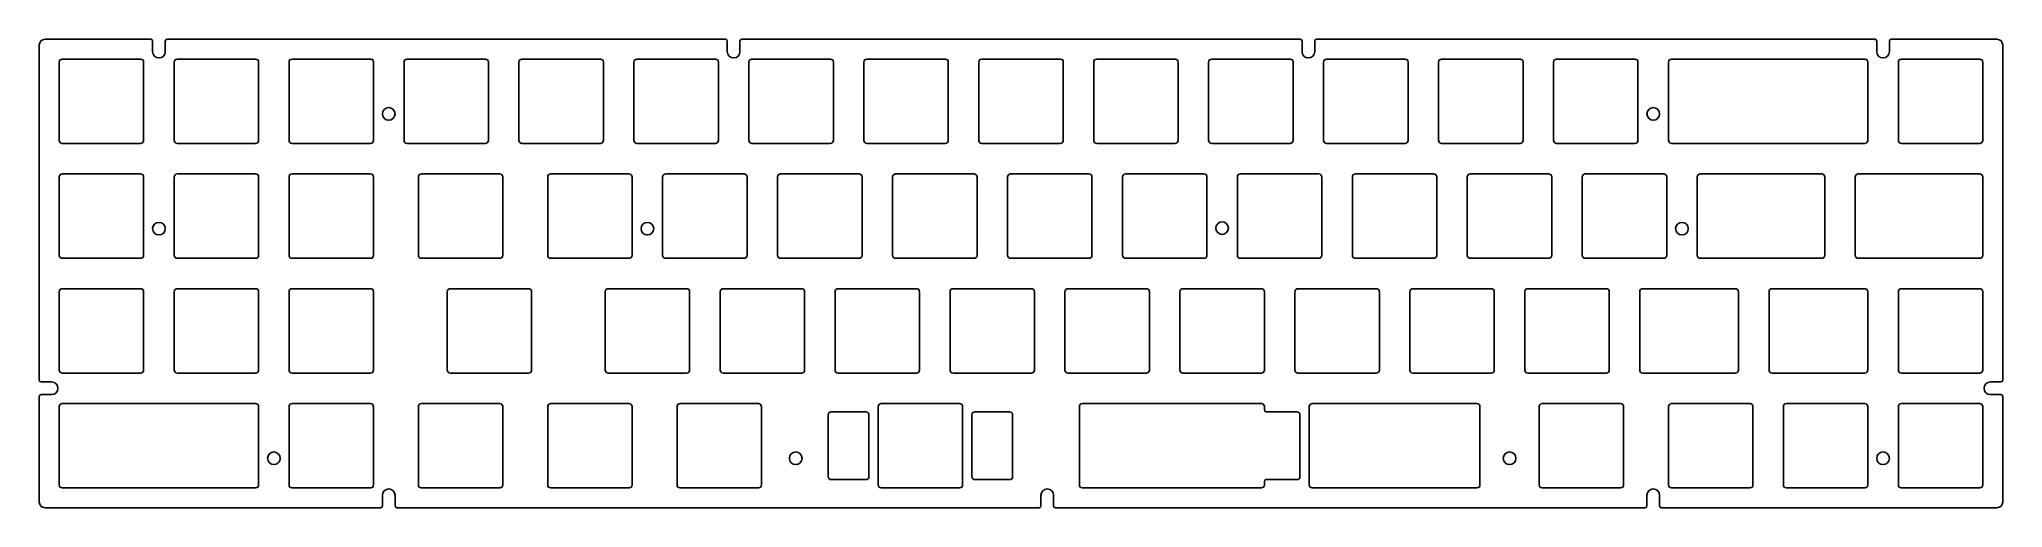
# Model space of a CAD drawing. Header units: millimetres. Extents: x -270 to 55, y 15 to 93.
import ezdxf

# ---------------------------------------------------------------- set-up
doc = ezdxf.new("R2010")
doc.units = ezdxf.units.MM
doc.header["$MEASUREMENT"] = 0
doc.layers.add('Layer 1', color=7, linetype='Continuous')

msp = doc.modelspace()

# ---------------------------------------------------------------- linework, layer by layer
at = {"layer": 'Layer 1'}
for points, knots in [([(-269.4598, 14.8023), (-269.9823, 14.8023), (-270.4096, 15.2299), (-270.4096, 15.7523), (-270.4096, 15.7523), (-270.4096, 15.7523), (-270.4096, 33.2774), (-270.4096, 33.2774), (-270.4096, 33.2774), (-270.4096, 33.443), (-270.2753, 33.5773), (-270.1096, 33.5773), (-270.1096, 33.5773), (-270.1096, 33.5773), (-268.3597, 33.5774), (-268.3597, 33.5774), (-268.3597, 33.5774), (-268.3597, 33.5774), (-268.3595, 33.5773), (-268.3595, 33.5773), (-268.3595, 33.5773), (-267.782, 33.5773), (-267.3096, 34.0498), (-267.3096, 34.6272), (-267.3096, 34.6272), (-267.3096, 34.6272), (-267.3096, 34.6274), (-267.3096, 34.6274), (-267.3096, 34.6274), (-267.3096, 35.2048), (-267.782, 35.6773), (-268.3595, 35.6774), (-268.3595, 35.6774), (-268.3595, 35.6774), (-268.3597, 35.6773), (-268.3597, 35.6773), (-268.3597, 35.6773), (-268.943, 35.6773), (-269.5263, 35.6773), (-270.1096, 35.6773), (-270.1096, 35.6773), (-270.2753, 35.6773), (-270.4096, 35.8116), (-270.4096, 35.9774), (-270.4096, 35.9774), (-270.4096, 35.9774), (-270.4096, 91.6021), (-270.4096, 91.6021), (-270.4096, 91.6021), (-270.4096, 92.1245), (-269.9823, 92.5521), (-269.4598, 92.5521), (-269.4598, 92.5521), (-269.4598, 92.5521), (-251.9356, 92.5521), (-251.9356, 92.5521), (-251.9356, 92.5521), (-251.7699, 92.5521), (-251.6356, 92.4178), (-251.6356, 92.2521), (-251.6356, 92.2521), (-251.6356, 92.2521), (-251.6356, 90.5022), (-251.6356, 90.5022), (-251.6356, 90.5022), (-251.6356, 90.5022), (-251.6356, 90.502), (-251.6356, 90.502), (-251.6356, 90.502), (-251.6356, 89.9245), (-251.1632, 89.4521), (-250.5858, 89.4521), (-250.5858, 89.4521), (-250.5858, 89.4521), (-250.5855, 89.4521), (-250.5855, 89.4521), (-250.5855, 89.4521), (-250.0081, 89.4521), (-249.5356, 89.9245), (-249.5356, 90.502), (-249.5356, 90.502), (-249.5356, 90.502), (-249.5356, 90.5022), (-249.5356, 90.5022), (-249.5356, 90.5022), (-249.5356, 91.1188), (-249.5356, 91.6355), (-249.5356, 92.2521), (-249.5356, 92.2521), (-249.5356, 92.4178), (-249.4013, 92.5521), (-249.2356, 92.5521), (-249.2356, 92.5521), (-249.2356, 92.5521), (-156.6853, 92.5521), (-156.6853, 92.5521), (-156.6853, 92.5521), (-156.5196, 92.5521), (-156.3853, 92.4178), (-156.3853, 92.2521), (-156.3853, 92.2521), (-156.3853, 91.6688), (-156.3853, 91.0855), (-156.3853, 90.5022), (-156.3853, 90.5022), (-156.3853, 90.5022), (-156.3853, 90.502), (-156.3853, 90.502), (-156.3853, 90.502), (-156.3853, 89.9245), (-155.9129, 89.4521), (-155.3355, 89.4521), (-155.3355, 89.4521), (-155.3355, 89.4521), (-155.3352, 89.4521), (-155.3352, 89.4521), (-155.3352, 89.4521), (-154.7578, 89.4521), (-154.2853, 89.9245), (-154.2853, 90.502), (-154.2853, 90.502), (-154.2853, 90.502), (-154.2853, 90.5022), (-154.2853, 90.5022), (-154.2853, 90.5022), (-154.2853, 91.0855), (-154.2853, 91.6688), (-154.2853, 92.2521), (-154.2853, 92.2521), (-154.2853, 92.4178), (-154.151, 92.5521), (-153.9853, 92.5521), (-153.9853, 92.5521), (-153.9853, 92.5521), (-61.435, 92.5521), (-61.435, 92.5521), (-61.435, 92.5521), (-61.2693, 92.5521), (-61.135, 92.4178), (-61.135, 92.2521), (-61.135, 92.2521), (-61.135, 91.6688), (-61.135, 91.0855), (-61.135, 90.5022), (-61.135, 90.5022), (-61.135, 90.5022), (-61.135, 90.502), (-61.135, 90.502), (-61.135, 90.502), (-61.135, 89.9245), (-60.6626, 89.4521), (-60.0852, 89.4521), (-60.0852, 89.4521), (-60.0852, 89.4521), (-60.0849, 89.4521), (-60.0849, 89.4521), (-60.0849, 89.4521), (-59.5075, 89.4521), (-59.035, 89.9245), (-59.035, 90.502), (-59.035, 90.502), (-59.035, 90.502), (-59.035, 90.5022), (-59.035, 90.5022), (-59.035, 90.5022), (-59.035, 90.5022), (-59.035, 92.2521), (-59.035, 92.2521), (-59.035, 92.2521), (-59.035, 92.4178), (-58.9007, 92.5521), (-58.735, 92.5521), (-58.735, 92.5521), (-58.735, 92.5521), (33.8151, 92.5521), (33.8151, 92.5521), (33.8151, 92.5521), (33.9808, 92.5521), (34.1151, 92.4178), (34.1151, 92.2521), (34.1151, 92.2521), (34.1151, 91.6688), (34.1151, 91.0855), (34.1151, 90.5022), (34.1151, 90.5022), (34.1151, 90.5022), (34.1151, 90.502), (34.1151, 90.502), (34.1151, 90.502), (34.1151, 89.9245), (34.5875, 89.4521), (35.1649, 89.4521), (35.1649, 89.4521), (35.1649, 89.4521), (35.1652, 89.4521), (35.1652, 89.4521), (35.1652, 89.4521), (35.7426, 89.4521), (36.2151, 89.9245), (36.2151, 90.502), (36.2151, 90.502), (36.2151, 90.502), (36.2151, 90.5022), (36.2151, 90.5022), (36.2151, 90.5022), (36.2151, 91.0855), (36.2151, 91.6688), (36.2151, 92.2521), (36.2151, 92.2521), (36.2151, 92.4178), (36.3494, 92.5521), (36.5151, 92.5521), (36.5151, 92.5521), (36.5151, 92.5521), (54.0404, 92.5521), (54.0404, 92.5521), (54.0404, 92.5521), (54.5629, 92.5521), (54.9902, 92.1245), (54.9902, 91.6021), (54.9902, 91.6021), (54.9902, 91.6021), (54.9902, 35.9773), (54.9902, 35.9773), (54.9902, 35.9773), (54.9902, 35.8116), (54.8559, 35.6773), (54.6902, 35.6773), (54.6902, 35.6773), (54.1069, 35.6773), (53.5236, 35.6773), (52.9403, 35.6773), (52.9403, 35.6773), (52.9403, 35.6773), (52.9401, 35.6773), (52.9401, 35.6773), (52.9401, 35.6773), (52.3626, 35.6773), (51.8902, 35.2048), (51.8902, 34.6274), (51.8902, 34.6274), (51.8902, 34.6274), (51.8902, 34.6271), (51.8902, 34.6271), (51.8902, 34.6271), (51.8902, 34.0497), (52.3626, 33.5773), (52.9401, 33.5773), (52.9401, 33.5773), (52.9401, 33.5773), (52.9403, 33.5773), (52.9403, 33.5773), (52.9403, 33.5773), (53.5236, 33.5773), (54.1069, 33.5773), (54.6902, 33.5773), (54.6902, 33.5773), (54.8559, 33.5773), (54.9902, 33.443), (54.9902, 33.2773), (54.9902, 33.2773), (54.9902, 33.2773), (54.9902, 15.7523), (54.9902, 15.7523), (54.9902, 15.7523), (54.9902, 15.2299), (54.5629, 14.8023), (54.0404, 14.8023), (54.0404, 14.8023), (54.0404, 14.8023), (-1.584, 14.8023), (-1.584, 14.8023), (-1.584, 14.8023), (-1.7497, 14.8023), (-1.884, 14.9366), (-1.884, 15.1023), (-1.884, 15.1023), (-1.884, 15.6856), (-1.884, 16.2931), (-1.884, 16.8764), (-1.884, 16.8764), (-1.884, 16.8764), (-1.884, 16.8766), (-1.884, 16.8766), (-1.884, 16.8766), (-1.884, 17.4541), (-2.3564, 17.9265), (-2.9338, 17.9265), (-2.9338, 17.9265), (-2.9338, 17.9265), (-2.9341, 17.9265), (-2.9341, 17.9265), (-2.9341, 17.9265), (-3.5115, 17.9265), (-3.984, 17.4541), (-3.984, 16.8766), (-3.984, 16.8766), (-3.984, 16.8766), (-3.984, 16.8764), (-3.984, 16.8764), (-3.984, 16.8764), (-3.984, 16.2931), (-3.984, 15.6856), (-3.984, 15.1023), (-3.984, 15.1023), (-3.984, 14.9366), (-4.1183, 14.8023), (-4.284, 14.8023), (-4.284, 14.8023), (-4.284, 14.8023), (-102.0058, 14.8023), (-102.0058, 14.8023), (-102.0058, 14.8023), (-102.1715, 14.8023), (-102.3058, 14.9366), (-102.3058, 15.1023), (-102.3058, 15.1023), (-102.3058, 15.6939), (-102.3058, 16.2856), (-102.3058, 16.8772), (-102.3058, 16.8772), (-102.3058, 16.8772), (-102.3058, 16.8774), (-102.3058, 16.8774), (-102.3058, 16.8774), (-102.3058, 17.4549), (-102.7782, 17.9273), (-103.3556, 17.9273), (-103.3556, 17.9273), (-103.3556, 17.9273), (-103.3559, 17.9273), (-103.3559, 17.9273), (-103.3559, 17.9273), (-103.9333, 17.9273), (-104.4058, 17.4549), (-104.4058, 16.8774), (-104.4058, 16.8774), (-104.4058, 16.8774), (-104.4058, 16.8772), (-104.4058, 16.8772), (-104.4058, 16.8772), (-104.4058, 16.2856), (-104.4058, 15.6939), (-104.4058, 15.1023), (-104.4058, 15.1023), (-104.4058, 14.9366), (-104.5401, 14.8023), (-104.7058, 14.8023), (-104.7058, 14.8023), (-104.7058, 14.8023), (-211.1321, 14.8023), (-211.1321, 14.8023), (-211.1321, 14.8023), (-211.2978, 14.8023), (-211.4321, 14.9366), (-211.4321, 15.1023), (-211.4321, 15.1023), (-211.4321, 15.6939), (-211.4321, 16.2856), (-211.4321, 16.8772), (-211.4321, 16.8772), (-211.4321, 16.8772), (-211.4321, 16.8774), (-211.4321, 16.8774), (-211.4321, 16.8774), (-211.4321, 17.4549), (-211.9045, 17.9273), (-212.4819, 17.9273), (-212.4819, 17.9273), (-212.4819, 17.9273), (-212.4822, 17.9273), (-212.4822, 17.9273), (-212.4822, 17.9273), (-213.0596, 17.9273), (-213.5321, 17.4549), (-213.5321, 16.8774), (-213.5321, 16.8774), (-213.5321, 16.8774), (-213.5321, 16.8772), (-213.5321, 16.8772), (-213.5321, 16.8772), (-213.5321, 16.2856), (-213.5321, 15.6939), (-213.5321, 15.1023), (-213.5321, 15.1023), (-213.5321, 14.9366), (-213.6664, 14.8023), (-213.8321, 14.8023), (-213.8321, 14.8023), (-213.8321, 14.8023), (-269.4598, 14.8023), (-269.4598, 14.8023)], [0, 0, 0, 0, 0.01010101, 0.01010101, 0.01010101, 0.01010101, 0.02020202, 0.02020202, 0.02020202, 0.02020202, 0.03030303, 0.03030303, 0.03030303, 0.03030303, 0.04040404, 0.04040404, 0.04040404, 0.04040404, 0.05050505, 0.05050505, 0.05050505, 0.05050505, 0.06060606, 0.06060606, 0.06060606, 0.06060606, 0.07070707, 0.07070707, 0.07070707, 0.07070707, 0.08080808, 0.08080808, 0.08080808, 0.08080808, 0.09090909, 0.09090909, 0.09090909, 0.09090909, 0.1010101, 0.1010101, 0.1010101, 0.1010101, 0.11111111, 0.11111111, 0.11111111, 0.11111111, 0.12121212, 0.12121212, 0.12121212, 0.12121212, 0.13131313, 0.13131313, 0.13131313, 0.13131313, 0.14141414, 0.14141414, 0.14141414, 0.14141414, 0.15151515, 0.15151515, 0.15151515, 0.15151515, 0.16161616, 0.16161616, 0.16161616, 0.16161616, 0.17171717, 0.17171717, 0.17171717, 0.17171717, 0.18181818, 0.18181818, 0.18181818, 0.18181818, 0.19191919, 0.19191919, 0.19191919, 0.19191919, 0.2020202, 0.2020202, 0.2020202, 0.2020202, 0.21212121, 0.21212121, 0.21212121, 0.21212121, 0.22222222, 0.22222222, 0.22222222, 0.22222222, 0.23232323, 0.23232323, 0.23232323, 0.23232323, 0.24242424, 0.24242424, 0.24242424, 0.24242424, 0.25252525, 0.25252525, 0.25252525, 0.25252525, 0.26262626, 0.26262626, 0.26262626, 0.26262626, 0.27272727, 0.27272727, 0.27272727, 0.27272727, 0.28282828, 0.28282828, 0.28282828, 0.28282828, 0.29292929, 0.29292929, 0.29292929, 0.29292929, 0.3030303, 0.3030303, 0.3030303, 0.3030303, 0.31313131, 0.31313131, 0.31313131, 0.31313131, 0.32323232, 0.32323232, 0.32323232, 0.32323232, 0.33333333, 0.33333333, 0.33333333, 0.33333333, 0.34343434, 0.34343434, 0.34343434, 0.34343434, 0.35353535, 0.35353535, 0.35353535, 0.35353535, 0.36363636, 0.36363636, 0.36363636, 0.36363636, 0.37373737, 0.37373737, 0.37373737, 0.37373737, 0.38383838, 0.38383838, 0.38383838, 0.38383838, 0.39393939, 0.39393939, 0.39393939, 0.39393939, 0.4040404, 0.4040404, 0.4040404, 0.4040404, 0.41414141, 0.41414141, 0.41414141, 0.41414141, 0.42424242, 0.42424242, 0.42424242, 0.42424242, 0.43434343, 0.43434343, 0.43434343, 0.43434343, 0.44444444, 0.44444444, 0.44444444, 0.44444444, 0.45454545, 0.45454545, 0.45454545, 0.45454545, 0.46464646, 0.46464646, 0.46464646, 0.46464646, 0.47474747, 0.47474747, 0.47474747, 0.47474747, 0.48484848, 0.48484848, 0.48484848, 0.48484848, 0.49494949, 0.49494949, 0.49494949, 0.49494949, 0.50505051, 0.50505051, 0.50505051, 0.50505051, 0.51515152, 0.51515152, 0.51515152, 0.51515152, 0.52525253, 0.52525253, 0.52525253, 0.52525253, 0.53535354, 0.53535354, 0.53535354, 0.53535354, 0.54545455, 0.54545455, 0.54545455, 0.54545455, 0.55555556, 0.55555556, 0.55555556, 0.55555556, 0.56565657, 0.56565657, 0.56565657, 0.56565657, 0.57575758, 0.57575758, 0.57575758, 0.57575758, 0.58585859, 0.58585859, 0.58585859, 0.58585859, 0.5959596, 0.5959596, 0.5959596, 0.5959596, 0.60606061, 0.60606061, 0.60606061, 0.60606061, 0.61616162, 0.61616162, 0.61616162, 0.61616162, 0.62626263, 0.62626263, 0.62626263, 0.62626263, 0.63636364, 0.63636364, 0.63636364, 0.63636364, 0.64646465, 0.64646465, 0.64646465, 0.64646465, 0.65656566, 0.65656566, 0.65656566, 0.65656566, 0.66666667, 0.66666667, 0.66666667, 0.66666667, 0.67676768, 0.67676768, 0.67676768, 0.67676768, 0.68686869, 0.68686869, 0.68686869, 0.68686869, 0.6969697, 0.6969697, 0.6969697, 0.6969697, 0.70707071, 0.70707071, 0.70707071, 0.70707071, 0.71717172, 0.71717172, 0.71717172, 0.71717172, 0.72727273, 0.72727273, 0.72727273, 0.72727273, 0.73737374, 0.73737374, 0.73737374, 0.73737374, 0.74747475, 0.74747475, 0.74747475, 0.74747475, 0.75757576, 0.75757576, 0.75757576, 0.75757576, 0.76767677, 0.76767677, 0.76767677, 0.76767677, 0.77777778, 0.77777778, 0.77777778, 0.77777778, 0.78787879, 0.78787879, 0.78787879, 0.78787879, 0.7979798, 0.7979798, 0.7979798, 0.7979798, 0.80808081, 0.80808081, 0.80808081, 0.80808081, 0.81818182, 0.81818182, 0.81818182, 0.81818182, 0.82828283, 0.82828283, 0.82828283, 0.82828283, 0.83838384, 0.83838384, 0.83838384, 0.83838384, 0.84848485, 0.84848485, 0.84848485, 0.84848485, 0.85858586, 0.85858586, 0.85858586, 0.85858586, 0.86868687, 0.86868687, 0.86868687, 0.86868687, 0.87878788, 0.87878788, 0.87878788, 0.87878788, 0.88888889, 0.88888889, 0.88888889, 0.88888889, 0.8989899, 0.8989899, 0.8989899, 0.8989899, 0.90909091, 0.90909091, 0.90909091, 0.90909091, 0.91919192, 0.91919192, 0.91919192, 0.91919192, 0.92929293, 0.92929293, 0.92929293, 0.92929293, 0.93939394, 0.93939394, 0.93939394, 0.93939394, 0.94949495, 0.94949495, 0.94949495, 0.94949495, 0.95959596, 0.95959596, 0.95959596, 0.95959596, 0.96969697, 0.96969697, 0.96969697, 0.96969697, 0.97979798, 0.97979798, 0.97979798, 0.97979798, 1, 1, 1, 1]), ([(-266.6097, 89.2519), (-266.6097, 89.2519), (-253.6095, 89.2519), (-253.6095, 89.2519), (-253.6095, 89.2519), (-253.3345, 89.2519), (-253.1096, 89.0269), (-253.1096, 88.7519), (-253.1096, 88.7519), (-253.1096, 88.7519), (-253.1096, 75.7519), (-253.1096, 75.7519), (-253.1096, 75.7519), (-253.1096, 75.4769), (-253.3345, 75.2519), (-253.6095, 75.2519), (-253.6095, 75.2519), (-253.6095, 75.2519), (-266.6097, 75.2519), (-266.6097, 75.2519), (-266.6097, 75.2519), (-266.8847, 75.2519), (-267.1096, 75.4769), (-267.1096, 75.7519), (-267.1096, 75.7519), (-267.1096, 75.7519), (-267.1096, 88.7519), (-267.1096, 88.7519), (-267.1096, 88.7519), (-267.1096, 89.0269), (-266.8847, 89.2519), (-266.6097, 89.2519)], [0, 0, 0, 0, 0.11111111, 0.11111111, 0.11111111, 0.11111111, 0.22222222, 0.22222222, 0.22222222, 0.22222222, 0.33333333, 0.33333333, 0.33333333, 0.33333333, 0.44444444, 0.44444444, 0.44444444, 0.44444444, 0.55555556, 0.55555556, 0.55555556, 0.55555556, 0.66666667, 0.66666667, 0.66666667, 0.66666667, 0.77777778, 0.77777778, 0.77777778, 0.77777778, 1, 1, 1, 1]), ([(-247.5598, 89.2519), (-247.5598, 89.2519), (-234.5596, 89.2519), (-234.5596, 89.2519), (-234.5596, 89.2519), (-234.2846, 89.2519), (-234.0597, 89.0269), (-234.0597, 88.7519), (-234.0597, 88.7519), (-234.0597, 88.7519), (-234.0597, 75.7519), (-234.0597, 75.7519), (-234.0597, 75.7519), (-234.0597, 75.4769), (-234.2846, 75.2519), (-234.5596, 75.2519), (-234.5596, 75.2519), (-234.5596, 75.2519), (-247.5598, 75.2519), (-247.5598, 75.2519), (-247.5598, 75.2519), (-247.8348, 75.2519), (-248.0597, 75.4769), (-248.0597, 75.7519), (-248.0597, 75.7519), (-248.0597, 75.7519), (-248.0597, 88.7519), (-248.0597, 88.7519), (-248.0597, 88.7519), (-248.0597, 89.0269), (-247.8348, 89.2519), (-247.5598, 89.2519)], [0, 0, 0, 0, 0.11111111, 0.11111111, 0.11111111, 0.11111111, 0.22222222, 0.22222222, 0.22222222, 0.22222222, 0.33333333, 0.33333333, 0.33333333, 0.33333333, 0.44444444, 0.44444444, 0.44444444, 0.44444444, 0.55555556, 0.55555556, 0.55555556, 0.55555556, 0.66666667, 0.66666667, 0.66666667, 0.66666667, 0.77777778, 0.77777778, 0.77777778, 0.77777778, 1, 1, 1, 1]), ([(-228.5096, 89.2519), (-228.5096, 89.2519), (-215.5094, 89.2519), (-215.5094, 89.2519), (-215.5094, 89.2519), (-215.2344, 89.2519), (-215.0095, 89.0269), (-215.0095, 88.7519), (-215.0095, 88.7519), (-215.0095, 88.7519), (-215.0095, 75.7519), (-215.0095, 75.7519), (-215.0095, 75.7519), (-215.0095, 75.4769), (-215.2344, 75.2519), (-215.5094, 75.2519), (-215.5094, 75.2519), (-215.5094, 75.2519), (-228.5096, 75.2519), (-228.5096, 75.2519), (-228.5096, 75.2519), (-228.7846, 75.2519), (-229.0095, 75.4769), (-229.0095, 75.7519), (-229.0095, 75.7519), (-229.0095, 75.7519), (-229.0095, 88.7519), (-229.0095, 88.7519), (-229.0095, 88.7519), (-229.0095, 89.0269), (-228.7846, 89.2519), (-228.5096, 89.2519)], [0, 0, 0, 0, 0.11111111, 0.11111111, 0.11111111, 0.11111111, 0.22222222, 0.22222222, 0.22222222, 0.22222222, 0.33333333, 0.33333333, 0.33333333, 0.33333333, 0.44444444, 0.44444444, 0.44444444, 0.44444444, 0.55555556, 0.55555556, 0.55555556, 0.55555556, 0.66666667, 0.66666667, 0.66666667, 0.66666667, 0.77777778, 0.77777778, 0.77777778, 0.77777778, 1, 1, 1, 1]), ([(-209.4594, 89.2519), (-209.4594, 89.2519), (-196.4592, 89.2519), (-196.4592, 89.2519), (-196.4592, 89.2519), (-196.1842, 89.2519), (-195.9593, 89.0269), (-195.9593, 88.7519), (-195.9593, 88.7519), (-195.9593, 88.7519), (-195.9593, 75.7519), (-195.9593, 75.7519), (-195.9593, 75.7519), (-195.9593, 75.4769), (-196.1842, 75.2519), (-196.4592, 75.2519), (-196.4592, 75.2519), (-196.4592, 75.2519), (-209.4594, 75.2519), (-209.4594, 75.2519), (-209.4594, 75.2519), (-209.7344, 75.2519), (-209.9593, 75.4769), (-209.9593, 75.7519), (-209.9593, 75.7519), (-209.9593, 75.7519), (-209.9593, 88.7519), (-209.9593, 88.7519), (-209.9593, 88.7519), (-209.9593, 89.0269), (-209.7344, 89.2519), (-209.4594, 89.2519)], [0, 0, 0, 0, 0.11111111, 0.11111111, 0.11111111, 0.11111111, 0.22222222, 0.22222222, 0.22222222, 0.22222222, 0.33333333, 0.33333333, 0.33333333, 0.33333333, 0.44444444, 0.44444444, 0.44444444, 0.44444444, 0.55555556, 0.55555556, 0.55555556, 0.55555556, 0.66666667, 0.66666667, 0.66666667, 0.66666667, 0.77777778, 0.77777778, 0.77777778, 0.77777778, 1, 1, 1, 1]), ([(-190.4092, 89.2519), (-190.4092, 89.2519), (-177.409, 89.2519), (-177.409, 89.2519), (-177.409, 89.2519), (-177.134, 89.2519), (-176.9091, 89.0269), (-176.9091, 88.7519), (-176.9091, 88.7519), (-176.9091, 88.7519), (-176.9091, 75.7519), (-176.9091, 75.7519), (-176.9091, 75.7519), (-176.9091, 75.4769), (-177.134, 75.2519), (-177.409, 75.2519), (-177.409, 75.2519), (-177.409, 75.2519), (-190.4092, 75.2519), (-190.4092, 75.2519), (-190.4092, 75.2519), (-190.6842, 75.2519), (-190.9091, 75.4769), (-190.9091, 75.7519), (-190.9091, 75.7519), (-190.9091, 75.7519), (-190.9091, 88.7519), (-190.9091, 88.7519), (-190.9091, 88.7519), (-190.9091, 89.0269), (-190.6842, 89.2519), (-190.4092, 89.2519)], [0, 0, 0, 0, 0.11111111, 0.11111111, 0.11111111, 0.11111111, 0.22222222, 0.22222222, 0.22222222, 0.22222222, 0.33333333, 0.33333333, 0.33333333, 0.33333333, 0.44444444, 0.44444444, 0.44444444, 0.44444444, 0.55555556, 0.55555556, 0.55555556, 0.55555556, 0.66666667, 0.66666667, 0.66666667, 0.66666667, 0.77777778, 0.77777778, 0.77777778, 0.77777778, 1, 1, 1, 1]), ([(-171.3592, 89.2519), (-171.3592, 89.2519), (-158.359, 89.2519), (-158.359, 89.2519), (-158.359, 89.2519), (-158.084, 89.2519), (-157.8591, 89.0269), (-157.8591, 88.7519), (-157.8591, 88.7519), (-157.8591, 88.7519), (-157.8591, 75.7519), (-157.8591, 75.7519), (-157.8591, 75.7519), (-157.8591, 75.4769), (-158.084, 75.2519), (-158.359, 75.2519), (-158.359, 75.2519), (-158.359, 75.2519), (-171.3592, 75.2519), (-171.3592, 75.2519), (-171.3592, 75.2519), (-171.6342, 75.2519), (-171.8591, 75.4769), (-171.8591, 75.7519), (-171.8591, 75.7519), (-171.8591, 75.7519), (-171.8591, 88.7519), (-171.8591, 88.7519), (-171.8591, 88.7519), (-171.8591, 89.0269), (-171.6342, 89.2519), (-171.3592, 89.2519)], [0, 0, 0, 0, 0.11111111, 0.11111111, 0.11111111, 0.11111111, 0.22222222, 0.22222222, 0.22222222, 0.22222222, 0.33333333, 0.33333333, 0.33333333, 0.33333333, 0.44444444, 0.44444444, 0.44444444, 0.44444444, 0.55555556, 0.55555556, 0.55555556, 0.55555556, 0.66666667, 0.66666667, 0.66666667, 0.66666667, 0.77777778, 0.77777778, 0.77777778, 0.77777778, 1, 1, 1, 1]), ([(-152.3094, 89.2519), (-152.3094, 89.2519), (-139.3092, 89.2519), (-139.3092, 89.2519), (-139.3092, 89.2519), (-139.0342, 89.2519), (-138.8093, 89.0269), (-138.8093, 88.7519), (-138.8093, 88.7519), (-138.8093, 88.7519), (-138.8093, 75.7519), (-138.8093, 75.7519), (-138.8093, 75.7519), (-138.8093, 75.4769), (-139.0342, 75.2519), (-139.3092, 75.2519), (-139.3092, 75.2519), (-139.3092, 75.2519), (-152.3094, 75.2519), (-152.3094, 75.2519), (-152.3094, 75.2519), (-152.5844, 75.2519), (-152.8093, 75.4769), (-152.8093, 75.7519), (-152.8093, 75.7519), (-152.8093, 75.7519), (-152.8093, 88.7519), (-152.8093, 88.7519), (-152.8093, 88.7519), (-152.8093, 89.0269), (-152.5844, 89.2519), (-152.3094, 89.2519)], [0, 0, 0, 0, 0.11111111, 0.11111111, 0.11111111, 0.11111111, 0.22222222, 0.22222222, 0.22222222, 0.22222222, 0.33333333, 0.33333333, 0.33333333, 0.33333333, 0.44444444, 0.44444444, 0.44444444, 0.44444444, 0.55555556, 0.55555556, 0.55555556, 0.55555556, 0.66666667, 0.66666667, 0.66666667, 0.66666667, 0.77777778, 0.77777778, 0.77777778, 0.77777778, 1, 1, 1, 1]), ([(-133.2592, 89.2519), (-133.2592, 89.2519), (-120.259, 89.2519), (-120.259, 89.2519), (-120.259, 89.2519), (-119.984, 89.2519), (-119.7591, 89.0269), (-119.7591, 88.7519), (-119.7591, 88.7519), (-119.7591, 88.7519), (-119.7591, 75.7519), (-119.7591, 75.7519), (-119.7591, 75.7519), (-119.7591, 75.4769), (-119.984, 75.2519), (-120.259, 75.2519), (-120.259, 75.2519), (-120.259, 75.2519), (-133.2592, 75.2519), (-133.2592, 75.2519), (-133.2592, 75.2519), (-133.5342, 75.2519), (-133.7591, 75.4769), (-133.7591, 75.7519), (-133.7591, 75.7519), (-133.7591, 75.7519), (-133.7591, 88.7519), (-133.7591, 88.7519), (-133.7591, 88.7519), (-133.7591, 89.0269), (-133.5342, 89.2519), (-133.2592, 89.2519)], [0, 0, 0, 0, 0.11111111, 0.11111111, 0.11111111, 0.11111111, 0.22222222, 0.22222222, 0.22222222, 0.22222222, 0.33333333, 0.33333333, 0.33333333, 0.33333333, 0.44444444, 0.44444444, 0.44444444, 0.44444444, 0.55555556, 0.55555556, 0.55555556, 0.55555556, 0.66666667, 0.66666667, 0.66666667, 0.66666667, 0.77777778, 0.77777778, 0.77777778, 0.77777778, 1, 1, 1, 1]), ([(-114.2092, 89.2519), (-114.2092, 89.2519), (-101.209, 89.2519), (-101.209, 89.2519), (-101.209, 89.2519), (-100.934, 89.2519), (-100.7091, 89.0269), (-100.7091, 88.7519), (-100.7091, 88.7519), (-100.7091, 88.7519), (-100.7091, 75.7519), (-100.7091, 75.7519), (-100.7091, 75.7519), (-100.7091, 75.4769), (-100.934, 75.2519), (-101.209, 75.2519), (-101.209, 75.2519), (-101.209, 75.2519), (-114.2092, 75.2519), (-114.2092, 75.2519), (-114.2092, 75.2519), (-114.4842, 75.2519), (-114.7091, 75.4769), (-114.7091, 75.7519), (-114.7091, 75.7519), (-114.7091, 75.7519), (-114.7091, 88.7519), (-114.7091, 88.7519), (-114.7091, 88.7519), (-114.7091, 89.0269), (-114.4842, 89.2519), (-114.2092, 89.2519)], [0, 0, 0, 0, 0.11111111, 0.11111111, 0.11111111, 0.11111111, 0.22222222, 0.22222222, 0.22222222, 0.22222222, 0.33333333, 0.33333333, 0.33333333, 0.33333333, 0.44444444, 0.44444444, 0.44444444, 0.44444444, 0.55555556, 0.55555556, 0.55555556, 0.55555556, 0.66666667, 0.66666667, 0.66666667, 0.66666667, 0.77777778, 0.77777778, 0.77777778, 0.77777778, 1, 1, 1, 1]), ([(-95.159, 89.2519), (-95.159, 89.2519), (-82.1588, 89.2519), (-82.1588, 89.2519), (-82.1588, 89.2519), (-81.8838, 89.2519), (-81.6589, 89.0269), (-81.6589, 88.7519), (-81.6589, 88.7519), (-81.6589, 88.7519), (-81.6589, 75.7519), (-81.6589, 75.7519), (-81.6589, 75.7519), (-81.6589, 75.4769), (-81.8838, 75.2519), (-82.1588, 75.2519), (-82.1588, 75.2519), (-82.1588, 75.2519), (-95.159, 75.2519), (-95.159, 75.2519), (-95.159, 75.2519), (-95.434, 75.2519), (-95.6589, 75.4769), (-95.6589, 75.7519), (-95.6589, 75.7519), (-95.6589, 75.7519), (-95.6589, 88.7519), (-95.6589, 88.7519), (-95.6589, 88.7519), (-95.6589, 89.0269), (-95.434, 89.2519), (-95.159, 89.2519)], [0, 0, 0, 0, 0.11111111, 0.11111111, 0.11111111, 0.11111111, 0.22222222, 0.22222222, 0.22222222, 0.22222222, 0.33333333, 0.33333333, 0.33333333, 0.33333333, 0.44444444, 0.44444444, 0.44444444, 0.44444444, 0.55555556, 0.55555556, 0.55555556, 0.55555556, 0.66666667, 0.66666667, 0.66666667, 0.66666667, 0.77777778, 0.77777778, 0.77777778, 0.77777778, 1, 1, 1, 1]), ([(-76.109, 89.2519), (-76.109, 89.2519), (-63.1088, 89.2519), (-63.1088, 89.2519), (-63.1088, 89.2519), (-62.8338, 89.2519), (-62.6089, 89.0269), (-62.6089, 88.7519), (-62.6089, 88.7519), (-62.6089, 88.7519), (-62.6089, 75.7519), (-62.6089, 75.7519), (-62.6089, 75.7519), (-62.6089, 75.4769), (-62.8338, 75.2519), (-63.1088, 75.2519), (-63.1088, 75.2519), (-63.1088, 75.2519), (-76.109, 75.2519), (-76.109, 75.2519), (-76.109, 75.2519), (-76.384, 75.2519), (-76.6089, 75.4769), (-76.6089, 75.7519), (-76.6089, 75.7519), (-76.6089, 75.7519), (-76.6089, 88.7519), (-76.6089, 88.7519), (-76.6089, 88.7519), (-76.6089, 89.0269), (-76.384, 89.2519), (-76.109, 89.2519)], [0, 0, 0, 0, 0.11111111, 0.11111111, 0.11111111, 0.11111111, 0.22222222, 0.22222222, 0.22222222, 0.22222222, 0.33333333, 0.33333333, 0.33333333, 0.33333333, 0.44444444, 0.44444444, 0.44444444, 0.44444444, 0.55555556, 0.55555556, 0.55555556, 0.55555556, 0.66666667, 0.66666667, 0.66666667, 0.66666667, 0.77777778, 0.77777778, 0.77777778, 0.77777778, 1, 1, 1, 1]), ([(-57.0592, 89.2519), (-57.0592, 89.2519), (-44.059, 89.2519), (-44.059, 89.2519), (-44.059, 89.2519), (-43.784, 89.2519), (-43.5591, 89.0269), (-43.5591, 88.7519), (-43.5591, 88.7519), (-43.5591, 88.7519), (-43.5591, 75.7519), (-43.5591, 75.7519), (-43.5591, 75.7519), (-43.5591, 75.4769), (-43.784, 75.2519), (-44.059, 75.2519), (-44.059, 75.2519), (-44.059, 75.2519), (-57.0592, 75.2519), (-57.0592, 75.2519), (-57.0592, 75.2519), (-57.3342, 75.2519), (-57.5591, 75.4769), (-57.5591, 75.7519), (-57.5591, 75.7519), (-57.5591, 75.7519), (-57.5591, 88.7519), (-57.5591, 88.7519), (-57.5591, 88.7519), (-57.5591, 89.0269), (-57.3342, 89.2519), (-57.0592, 89.2519)], [0, 0, 0, 0, 0.11111111, 0.11111111, 0.11111111, 0.11111111, 0.22222222, 0.22222222, 0.22222222, 0.22222222, 0.33333333, 0.33333333, 0.33333333, 0.33333333, 0.44444444, 0.44444444, 0.44444444, 0.44444444, 0.55555556, 0.55555556, 0.55555556, 0.55555556, 0.66666667, 0.66666667, 0.66666667, 0.66666667, 0.77777778, 0.77777778, 0.77777778, 0.77777778, 1, 1, 1, 1]), ([(-38.009, 89.2519), (-38.009, 89.2519), (-25.0088, 89.2519), (-25.0088, 89.2519), (-25.0088, 89.2519), (-24.7338, 89.2519), (-24.5089, 89.0269), (-24.5089, 88.7519), (-24.5089, 88.7519), (-24.5089, 88.7519), (-24.5089, 75.7519), (-24.5089, 75.7519), (-24.5089, 75.7519), (-24.5089, 75.4769), (-24.7338, 75.2519), (-25.0088, 75.2519), (-25.0088, 75.2519), (-25.0088, 75.2519), (-38.009, 75.2519), (-38.009, 75.2519), (-38.009, 75.2519), (-38.284, 75.2519), (-38.5089, 75.4769), (-38.5089, 75.7519), (-38.5089, 75.7519), (-38.5089, 75.7519), (-38.5089, 88.7519), (-38.5089, 88.7519), (-38.5089, 88.7519), (-38.5089, 89.0269), (-38.284, 89.2519), (-38.009, 89.2519)], [0, 0, 0, 0, 0.11111111, 0.11111111, 0.11111111, 0.11111111, 0.22222222, 0.22222222, 0.22222222, 0.22222222, 0.33333333, 0.33333333, 0.33333333, 0.33333333, 0.44444444, 0.44444444, 0.44444444, 0.44444444, 0.55555556, 0.55555556, 0.55555556, 0.55555556, 0.66666667, 0.66666667, 0.66666667, 0.66666667, 0.77777778, 0.77777778, 0.77777778, 0.77777778, 1, 1, 1, 1]), ([(-18.9589, 89.2519), (-18.9589, 89.2519), (-5.9587, 89.2519), (-5.9587, 89.2519), (-5.9587, 89.2519), (-5.6837, 89.2519), (-5.4588, 89.0269), (-5.4588, 88.7519), (-5.4588, 88.7519), (-5.4588, 88.7519), (-5.4588, 75.7519), (-5.4588, 75.7519), (-5.4588, 75.7519), (-5.4588, 75.4769), (-5.6837, 75.2519), (-5.9587, 75.2519), (-5.9587, 75.2519), (-5.9587, 75.2519), (-18.9589, 75.2519), (-18.9589, 75.2519), (-18.9589, 75.2519), (-19.2339, 75.2519), (-19.4588, 75.4769), (-19.4588, 75.7519), (-19.4588, 75.7519), (-19.4588, 75.7519), (-19.4588, 88.7519), (-19.4588, 88.7519), (-19.4588, 88.7519), (-19.4588, 89.0269), (-19.2339, 89.2519), (-18.9589, 89.2519)], [0, 0, 0, 0, 0.11111111, 0.11111111, 0.11111111, 0.11111111, 0.22222222, 0.22222222, 0.22222222, 0.22222222, 0.33333333, 0.33333333, 0.33333333, 0.33333333, 0.44444444, 0.44444444, 0.44444444, 0.44444444, 0.55555556, 0.55555556, 0.55555556, 0.55555556, 0.66666667, 0.66666667, 0.66666667, 0.66666667, 0.77777778, 0.77777778, 0.77777778, 0.77777778, 1, 1, 1, 1]), ([(0.0913, 89.2519), (0.0913, 89.2519), (32.1415, 89.2519), (32.1415, 89.2519), (32.1415, 89.2519), (32.4165, 89.2519), (32.6414, 89.0268), (32.6414, 88.7519), (32.6414, 88.7519), (32.6414, 88.7519), (32.6414, 75.7519), (32.6414, 75.7519), (32.6414, 75.7519), (32.6414, 75.477), (32.4164, 75.2519), (32.1415, 75.2519), (32.1415, 75.2519), (32.1415, 75.2519), (0.0913, 75.2519), (0.0913, 75.2519), (0.0913, 75.2519), (-0.1836, 75.2519), (-0.4086, 75.4769), (-0.4086, 75.7519), (-0.4086, 75.7519), (-0.4086, 75.7519), (-0.4086, 88.7519), (-0.4086, 88.7519), (-0.4086, 88.7519), (-0.4086, 89.0269), (-0.1837, 89.2519), (0.0913, 89.2519)], [0, 0, 0, 0, 0.11111111, 0.11111111, 0.11111111, 0.11111111, 0.22222222, 0.22222222, 0.22222222, 0.22222222, 0.33333333, 0.33333333, 0.33333333, 0.33333333, 0.44444444, 0.44444444, 0.44444444, 0.44444444, 0.55555556, 0.55555556, 0.55555556, 0.55555556, 0.66666667, 0.66666667, 0.66666667, 0.66666667, 0.77777778, 0.77777778, 0.77777778, 0.77777778, 1, 1, 1, 1]), ([(38.1911, 89.2519), (38.1911, 89.2519), (51.1913, 89.2519), (51.1913, 89.2519), (51.1913, 89.2519), (51.4663, 89.2519), (51.6912, 89.0269), (51.6912, 88.7519), (51.6912, 88.7519), (51.6912, 88.7519), (51.6912, 75.7519), (51.6912, 75.7519), (51.6912, 75.7519), (51.6912, 75.4769), (51.4663, 75.2519), (51.1913, 75.2519), (51.1913, 75.2519), (51.1913, 75.2519), (38.1911, 75.2519), (38.1911, 75.2519), (38.1911, 75.2519), (37.9161, 75.2519), (37.6912, 75.4769), (37.6912, 75.7519), (37.6912, 75.7519), (37.6912, 75.7519), (37.6912, 88.7519), (37.6912, 88.7519), (37.6912, 88.7519), (37.6912, 89.0269), (37.9161, 89.2519), (38.1911, 89.2519)], [0, 0, 0, 0, 0.11111111, 0.11111111, 0.11111111, 0.11111111, 0.22222222, 0.22222222, 0.22222222, 0.22222222, 0.33333333, 0.33333333, 0.33333333, 0.33333333, 0.44444444, 0.44444444, 0.44444444, 0.44444444, 0.55555556, 0.55555556, 0.55555556, 0.55555556, 0.66666667, 0.66666667, 0.66666667, 0.66666667, 0.77777778, 0.77777778, 0.77777778, 0.77777778, 1, 1, 1, 1]), ([(-212.4844, 81.2174), (-213.0643, 81.2174), (-213.5344, 80.7473), (-213.5344, 80.1674), (-213.5344, 80.1674), (-213.5344, 79.5875), (-213.0643, 79.1174), (-212.4844, 79.1174), (-212.4844, 79.1174), (-211.9045, 79.1174), (-211.4344, 79.5875), (-211.4344, 80.1674), (-211.4344, 80.1674), (-211.4344, 80.7473), (-211.9045, 81.2174), (-212.4844, 81.2174)], [0, 0, 0, 0, 0.2, 0.2, 0.2, 0.2, 0.4, 0.4, 0.4, 0.4, 0.6, 0.6, 0.6, 0.6, 1, 1, 1, 1]), ([(-2.9333, 81.2174), (-3.5132, 81.2174), (-3.9833, 80.7473), (-3.9833, 80.1674), (-3.9833, 80.1674), (-3.9833, 79.5875), (-3.5132, 79.1174), (-2.9333, 79.1174), (-2.9333, 79.1174), (-2.3534, 79.1174), (-1.8833, 79.5875), (-1.8833, 80.1674), (-1.8833, 80.1674), (-1.8833, 80.7473), (-2.3534, 81.2174), (-2.9333, 81.2174)], [0, 0, 0, 0, 0.2, 0.2, 0.2, 0.2, 0.4, 0.4, 0.4, 0.4, 0.6, 0.6, 0.6, 0.6, 1, 1, 1, 1]), ([(-266.6097, 70.2024), (-266.6097, 70.2024), (-253.6095, 70.2024), (-253.6095, 70.2024), (-253.6095, 70.2024), (-253.3345, 70.2024), (-253.1096, 69.9774), (-253.1096, 69.7024), (-253.1096, 69.7024), (-253.1096, 69.7024), (-253.1096, 56.7024), (-253.1096, 56.7024), (-253.1096, 56.7024), (-253.1096, 56.4274), (-253.3345, 56.2024), (-253.6095, 56.2024), (-253.6095, 56.2024), (-253.6095, 56.2024), (-266.6097, 56.2024), (-266.6097, 56.2024), (-266.6097, 56.2024), (-266.8847, 56.2024), (-267.1096, 56.4274), (-267.1096, 56.7024), (-267.1096, 56.7024), (-267.1096, 56.7024), (-267.1096, 69.7024), (-267.1096, 69.7024), (-267.1096, 69.7024), (-267.1096, 69.9774), (-266.8847, 70.2024), (-266.6097, 70.2024)], [0, 0, 0, 0, 0.11111111, 0.11111111, 0.11111111, 0.11111111, 0.22222222, 0.22222222, 0.22222222, 0.22222222, 0.33333333, 0.33333333, 0.33333333, 0.33333333, 0.44444444, 0.44444444, 0.44444444, 0.44444444, 0.55555556, 0.55555556, 0.55555556, 0.55555556, 0.66666667, 0.66666667, 0.66666667, 0.66666667, 0.77777778, 0.77777778, 0.77777778, 0.77777778, 1, 1, 1, 1]), ([(-247.5598, 70.2024), (-247.5598, 70.2024), (-234.5596, 70.2024), (-234.5596, 70.2024), (-234.5596, 70.2024), (-234.2846, 70.2024), (-234.0597, 69.9774), (-234.0597, 69.7024), (-234.0597, 69.7024), (-234.0597, 69.7024), (-234.0597, 56.7024), (-234.0597, 56.7024), (-234.0597, 56.7024), (-234.0597, 56.4274), (-234.2846, 56.2024), (-234.5596, 56.2024), (-234.5596, 56.2024), (-234.5596, 56.2024), (-247.5598, 56.2024), (-247.5598, 56.2024), (-247.5598, 56.2024), (-247.8348, 56.2024), (-248.0597, 56.4274), (-248.0597, 56.7024), (-248.0597, 56.7024), (-248.0597, 56.7024), (-248.0597, 69.7024), (-248.0597, 69.7024), (-248.0597, 69.7024), (-248.0597, 69.9774), (-247.8348, 70.2024), (-247.5598, 70.2024)], [0, 0, 0, 0, 0.11111111, 0.11111111, 0.11111111, 0.11111111, 0.22222222, 0.22222222, 0.22222222, 0.22222222, 0.33333333, 0.33333333, 0.33333333, 0.33333333, 0.44444444, 0.44444444, 0.44444444, 0.44444444, 0.55555556, 0.55555556, 0.55555556, 0.55555556, 0.66666667, 0.66666667, 0.66666667, 0.66666667, 0.77777778, 0.77777778, 0.77777778, 0.77777778, 1, 1, 1, 1]), ([(-228.5096, 70.2024), (-228.5096, 70.2024), (-215.5094, 70.2024), (-215.5094, 70.2024), (-215.5094, 70.2024), (-215.2344, 70.2024), (-215.0095, 69.9774), (-215.0095, 69.7024), (-215.0095, 69.7024), (-215.0095, 69.7024), (-215.0095, 56.7024), (-215.0095, 56.7024), (-215.0095, 56.7024), (-215.0095, 56.4274), (-215.2344, 56.2024), (-215.5094, 56.2024), (-215.5094, 56.2024), (-215.5094, 56.2024), (-228.5096, 56.2024), (-228.5096, 56.2024), (-228.5096, 56.2024), (-228.7846, 56.2024), (-229.0095, 56.4274), (-229.0095, 56.7024), (-229.0095, 56.7024), (-229.0095, 56.7024), (-229.0095, 69.7024), (-229.0095, 69.7024), (-229.0095, 69.7024), (-229.0095, 69.9774), (-228.7846, 70.2024), (-228.5096, 70.2024)], [0, 0, 0, 0, 0.11111111, 0.11111111, 0.11111111, 0.11111111, 0.22222222, 0.22222222, 0.22222222, 0.22222222, 0.33333333, 0.33333333, 0.33333333, 0.33333333, 0.44444444, 0.44444444, 0.44444444, 0.44444444, 0.55555556, 0.55555556, 0.55555556, 0.55555556, 0.66666667, 0.66666667, 0.66666667, 0.66666667, 0.77777778, 0.77777778, 0.77777778, 0.77777778, 1, 1, 1, 1]), ([(-207.0784, 70.2024), (-207.0784, 70.2024), (-194.0782, 70.2024), (-194.0782, 70.2024), (-194.0782, 70.2024), (-193.8032, 70.2024), (-193.5783, 69.9774), (-193.5783, 69.7024), (-193.5783, 69.7024), (-193.5783, 69.7024), (-193.5783, 56.7024), (-193.5783, 56.7024), (-193.5783, 56.7024), (-193.5783, 56.4274), (-193.8032, 56.2024), (-194.0782, 56.2024), (-194.0782, 56.2024), (-194.0782, 56.2024), (-207.0784, 56.2024), (-207.0784, 56.2024), (-207.0784, 56.2024), (-207.3534, 56.2024), (-207.5783, 56.4274), (-207.5783, 56.7024), (-207.5783, 56.7024), (-207.5783, 56.7024), (-207.5783, 69.7024), (-207.5783, 69.7024), (-207.5783, 69.7024), (-207.5783, 69.9774), (-207.3534, 70.2024), (-207.0784, 70.2024)], [0, 0, 0, 0, 0.11111111, 0.11111111, 0.11111111, 0.11111111, 0.22222222, 0.22222222, 0.22222222, 0.22222222, 0.33333333, 0.33333333, 0.33333333, 0.33333333, 0.44444444, 0.44444444, 0.44444444, 0.44444444, 0.55555556, 0.55555556, 0.55555556, 0.55555556, 0.66666667, 0.66666667, 0.66666667, 0.66666667, 0.77777778, 0.77777778, 0.77777778, 0.77777778, 1, 1, 1, 1]), ([(-185.6471, 70.2024), (-185.6471, 70.2024), (-172.6469, 70.2024), (-172.6469, 70.2024), (-172.6469, 70.2024), (-172.3719, 70.2024), (-172.147, 69.9774), (-172.147, 69.7024), (-172.147, 69.7024), (-172.147, 69.7024), (-172.147, 56.7024), (-172.147, 56.7024), (-172.147, 56.7024), (-172.147, 56.4274), (-172.3719, 56.2024), (-172.6469, 56.2024), (-172.6469, 56.2024), (-172.6469, 56.2024), (-185.6471, 56.2024), (-185.6471, 56.2024), (-185.6471, 56.2024), (-185.9221, 56.2024), (-186.147, 56.4274), (-186.147, 56.7024), (-186.147, 56.7024), (-186.147, 56.7024), (-186.147, 69.7024), (-186.147, 69.7024), (-186.147, 69.7024), (-186.147, 69.9774), (-185.9221, 70.2024), (-185.6471, 70.2024)], [0, 0, 0, 0, 0.11111111, 0.11111111, 0.11111111, 0.11111111, 0.22222222, 0.22222222, 0.22222222, 0.22222222, 0.33333333, 0.33333333, 0.33333333, 0.33333333, 0.44444444, 0.44444444, 0.44444444, 0.44444444, 0.55555556, 0.55555556, 0.55555556, 0.55555556, 0.66666667, 0.66666667, 0.66666667, 0.66666667, 0.77777778, 0.77777778, 0.77777778, 0.77777778, 1, 1, 1, 1]), ([(-166.5971, 70.2024), (-166.5971, 70.2024), (-153.5969, 70.2024), (-153.5969, 70.2024), (-153.5969, 70.2024), (-153.3219, 70.2024), (-153.097, 69.9774), (-153.097, 69.7024), (-153.097, 69.7024), (-153.097, 69.7024), (-153.097, 56.7024), (-153.097, 56.7024), (-153.097, 56.7024), (-153.097, 56.4274), (-153.3219, 56.2024), (-153.5969, 56.2024), (-153.5969, 56.2024), (-153.5969, 56.2024), (-166.5971, 56.2024), (-166.5971, 56.2024), (-166.5971, 56.2024), (-166.8721, 56.2024), (-167.097, 56.4274), (-167.097, 56.7024), (-167.097, 56.7024), (-167.097, 56.7024), (-167.097, 69.7024), (-167.097, 69.7024), (-167.097, 69.7024), (-167.097, 69.9774), (-166.8721, 70.2024), (-166.5971, 70.2024)], [0, 0, 0, 0, 0.11111111, 0.11111111, 0.11111111, 0.11111111, 0.22222222, 0.22222222, 0.22222222, 0.22222222, 0.33333333, 0.33333333, 0.33333333, 0.33333333, 0.44444444, 0.44444444, 0.44444444, 0.44444444, 0.55555556, 0.55555556, 0.55555556, 0.55555556, 0.66666667, 0.66666667, 0.66666667, 0.66666667, 0.77777778, 0.77777778, 0.77777778, 0.77777778, 1, 1, 1, 1]), ([(-147.5473, 70.2024), (-147.5473, 70.2024), (-134.5471, 70.2024), (-134.5471, 70.2024), (-134.5471, 70.2024), (-134.2721, 70.2024), (-134.0472, 69.9774), (-134.0472, 69.7024), (-134.0472, 69.7024), (-134.0472, 69.7024), (-134.0472, 56.7024), (-134.0472, 56.7024), (-134.0472, 56.7024), (-134.0472, 56.4274), (-134.2721, 56.2024), (-134.5471, 56.2024), (-134.5471, 56.2024), (-134.5471, 56.2024), (-147.5473, 56.2024), (-147.5473, 56.2024), (-147.5473, 56.2024), (-147.8223, 56.2024), (-148.0472, 56.4274), (-148.0472, 56.7024), (-148.0472, 56.7024), (-148.0472, 56.7024), (-148.0472, 69.7024), (-148.0472, 69.7024), (-148.0472, 69.7024), (-148.0472, 69.9774), (-147.8223, 70.2024), (-147.5473, 70.2024)], [0, 0, 0, 0, 0.11111111, 0.11111111, 0.11111111, 0.11111111, 0.22222222, 0.22222222, 0.22222222, 0.22222222, 0.33333333, 0.33333333, 0.33333333, 0.33333333, 0.44444444, 0.44444444, 0.44444444, 0.44444444, 0.55555556, 0.55555556, 0.55555556, 0.55555556, 0.66666667, 0.66666667, 0.66666667, 0.66666667, 0.77777778, 0.77777778, 0.77777778, 0.77777778, 1, 1, 1, 1]), ([(-128.4971, 70.2024), (-128.4971, 70.2024), (-115.4969, 70.2024), (-115.4969, 70.2024), (-115.4969, 70.2024), (-115.2219, 70.2024), (-114.997, 69.9774), (-114.997, 69.7024), (-114.997, 69.7024), (-114.997, 69.7024), (-114.997, 56.7024), (-114.997, 56.7024), (-114.997, 56.7024), (-114.997, 56.4274), (-115.2219, 56.2024), (-115.4969, 56.2024), (-115.4969, 56.2024), (-115.4969, 56.2024), (-128.4971, 56.2024), (-128.4971, 56.2024), (-128.4971, 56.2024), (-128.7721, 56.2024), (-128.997, 56.4274), (-128.997, 56.7024), (-128.997, 56.7024), (-128.997, 56.7024), (-128.997, 69.7024), (-128.997, 69.7024), (-128.997, 69.7024), (-128.997, 69.9774), (-128.7721, 70.2024), (-128.4971, 70.2024)], [0, 0, 0, 0, 0.11111111, 0.11111111, 0.11111111, 0.11111111, 0.22222222, 0.22222222, 0.22222222, 0.22222222, 0.33333333, 0.33333333, 0.33333333, 0.33333333, 0.44444444, 0.44444444, 0.44444444, 0.44444444, 0.55555556, 0.55555556, 0.55555556, 0.55555556, 0.66666667, 0.66666667, 0.66666667, 0.66666667, 0.77777778, 0.77777778, 0.77777778, 0.77777778, 1, 1, 1, 1]), ([(-109.4471, 70.2024), (-109.4471, 70.2024), (-96.4469, 70.2024), (-96.4469, 70.2024), (-96.4469, 70.2024), (-96.1719, 70.2024), (-95.947, 69.9774), (-95.947, 69.7024), (-95.947, 69.7024), (-95.947, 69.7024), (-95.947, 56.7024), (-95.947, 56.7024), (-95.947, 56.7024), (-95.947, 56.4274), (-96.1719, 56.2024), (-96.4469, 56.2024), (-96.4469, 56.2024), (-96.4469, 56.2024), (-109.4471, 56.2024), (-109.4471, 56.2024), (-109.4471, 56.2024), (-109.7221, 56.2024), (-109.947, 56.4274), (-109.947, 56.7024), (-109.947, 56.7024), (-109.947, 56.7024), (-109.947, 69.7024), (-109.947, 69.7024), (-109.947, 69.7024), (-109.947, 69.9774), (-109.7221, 70.2024), (-109.4471, 70.2024)], [0, 0, 0, 0, 0.11111111, 0.11111111, 0.11111111, 0.11111111, 0.22222222, 0.22222222, 0.22222222, 0.22222222, 0.33333333, 0.33333333, 0.33333333, 0.33333333, 0.44444444, 0.44444444, 0.44444444, 0.44444444, 0.55555556, 0.55555556, 0.55555556, 0.55555556, 0.66666667, 0.66666667, 0.66666667, 0.66666667, 0.77777778, 0.77777778, 0.77777778, 0.77777778, 1, 1, 1, 1]), ([(-90.3969, 70.2024), (-90.3969, 70.2024), (-77.3967, 70.2024), (-77.3967, 70.2024), (-77.3967, 70.2024), (-77.1217, 70.2024), (-76.8968, 69.9774), (-76.8968, 69.7024), (-76.8968, 69.7024), (-76.8968, 69.7024), (-76.8968, 56.7024), (-76.8968, 56.7024), (-76.8968, 56.7024), (-76.8968, 56.4274), (-77.1217, 56.2024), (-77.3967, 56.2024), (-77.3967, 56.2024), (-77.3967, 56.2024), (-90.3969, 56.2024), (-90.3969, 56.2024), (-90.3969, 56.2024), (-90.6719, 56.2024), (-90.8968, 56.4274), (-90.8968, 56.7024), (-90.8968, 56.7024), (-90.8968, 56.7024), (-90.8968, 69.7024), (-90.8968, 69.7024), (-90.8968, 69.7024), (-90.8968, 69.9774), (-90.6719, 70.2024), (-90.3969, 70.2024)], [0, 0, 0, 0, 0.11111111, 0.11111111, 0.11111111, 0.11111111, 0.22222222, 0.22222222, 0.22222222, 0.22222222, 0.33333333, 0.33333333, 0.33333333, 0.33333333, 0.44444444, 0.44444444, 0.44444444, 0.44444444, 0.55555556, 0.55555556, 0.55555556, 0.55555556, 0.66666667, 0.66666667, 0.66666667, 0.66666667, 0.77777778, 0.77777778, 0.77777778, 0.77777778, 1, 1, 1, 1]), ([(-71.3469, 70.2024), (-71.3469, 70.2024), (-58.3467, 70.2024), (-58.3467, 70.2024), (-58.3467, 70.2024), (-58.0717, 70.2024), (-57.8468, 69.9774), (-57.8468, 69.7024), (-57.8468, 69.7024), (-57.8468, 69.7024), (-57.8468, 56.7024), (-57.8468, 56.7024), (-57.8468, 56.7024), (-57.8468, 56.4274), (-58.0717, 56.2024), (-58.3467, 56.2024), (-58.3467, 56.2024), (-58.3467, 56.2024), (-71.3469, 56.2024), (-71.3469, 56.2024), (-71.3469, 56.2024), (-71.6219, 56.2024), (-71.8468, 56.4274), (-71.8468, 56.7024), (-71.8468, 56.7024), (-71.8468, 56.7024), (-71.8468, 69.7024), (-71.8468, 69.7024), (-71.8468, 69.7024), (-71.8468, 69.9774), (-71.6219, 70.2024), (-71.3469, 70.2024)], [0, 0, 0, 0, 0.11111111, 0.11111111, 0.11111111, 0.11111111, 0.22222222, 0.22222222, 0.22222222, 0.22222222, 0.33333333, 0.33333333, 0.33333333, 0.33333333, 0.44444444, 0.44444444, 0.44444444, 0.44444444, 0.55555556, 0.55555556, 0.55555556, 0.55555556, 0.66666667, 0.66666667, 0.66666667, 0.66666667, 0.77777778, 0.77777778, 0.77777778, 0.77777778, 1, 1, 1, 1]), ([(-52.2971, 70.2024), (-52.2971, 70.2024), (-39.2969, 70.2024), (-39.2969, 70.2024), (-39.2969, 70.2024), (-39.0219, 70.2024), (-38.797, 69.9774), (-38.797, 69.7024), (-38.797, 69.7024), (-38.797, 69.7024), (-38.797, 56.7024), (-38.797, 56.7024), (-38.797, 56.7024), (-38.797, 56.4274), (-39.0219, 56.2024), (-39.2969, 56.2024), (-39.2969, 56.2024), (-39.2969, 56.2024), (-52.2971, 56.2024), (-52.2971, 56.2024), (-52.2971, 56.2024), (-52.5721, 56.2024), (-52.797, 56.4274), (-52.797, 56.7024), (-52.797, 56.7024), (-52.797, 56.7024), (-52.797, 69.7024), (-52.797, 69.7024), (-52.797, 69.7024), (-52.797, 69.9774), (-52.5721, 70.2024), (-52.2971, 70.2024)], [0, 0, 0, 0, 0.11111111, 0.11111111, 0.11111111, 0.11111111, 0.22222222, 0.22222222, 0.22222222, 0.22222222, 0.33333333, 0.33333333, 0.33333333, 0.33333333, 0.44444444, 0.44444444, 0.44444444, 0.44444444, 0.55555556, 0.55555556, 0.55555556, 0.55555556, 0.66666667, 0.66666667, 0.66666667, 0.66666667, 0.77777778, 0.77777778, 0.77777778, 0.77777778, 1, 1, 1, 1]), ([(-33.2469, 70.2024), (-33.2469, 70.2024), (-20.2467, 70.2024), (-20.2467, 70.2024), (-20.2467, 70.2024), (-19.9717, 70.2024), (-19.7468, 69.9774), (-19.7468, 69.7024), (-19.7468, 69.7024), (-19.7468, 69.7024), (-19.7468, 56.7024), (-19.7468, 56.7024), (-19.7468, 56.7024), (-19.7468, 56.4274), (-19.9717, 56.2024), (-20.2467, 56.2024), (-20.2467, 56.2024), (-20.2467, 56.2024), (-33.2469, 56.2024), (-33.2469, 56.2024), (-33.2469, 56.2024), (-33.5219, 56.2024), (-33.7468, 56.4274), (-33.7468, 56.7024), (-33.7468, 56.7024), (-33.7468, 56.7024), (-33.7468, 69.7024), (-33.7468, 69.7024), (-33.7468, 69.7024), (-33.7468, 69.9774), (-33.5219, 70.2024), (-33.2469, 70.2024)], [0, 0, 0, 0, 0.11111111, 0.11111111, 0.11111111, 0.11111111, 0.22222222, 0.22222222, 0.22222222, 0.22222222, 0.33333333, 0.33333333, 0.33333333, 0.33333333, 0.44444444, 0.44444444, 0.44444444, 0.44444444, 0.55555556, 0.55555556, 0.55555556, 0.55555556, 0.66666667, 0.66666667, 0.66666667, 0.66666667, 0.77777778, 0.77777778, 0.77777778, 0.77777778, 1, 1, 1, 1]), ([(-14.1968, 70.2024), (-14.1968, 70.2024), (-1.1966, 70.2024), (-1.1966, 70.2024), (-1.1966, 70.2024), (-0.9216, 70.2024), (-0.6967, 69.9774), (-0.6967, 69.7024), (-0.6967, 69.7024), (-0.6967, 69.7024), (-0.6967, 56.7024), (-0.6967, 56.7024), (-0.6967, 56.7024), (-0.6967, 56.4274), (-0.9216, 56.2024), (-1.1966, 56.2024), (-1.1966, 56.2024), (-1.1966, 56.2024), (-14.1968, 56.2024), (-14.1968, 56.2024), (-14.1968, 56.2024), (-14.4718, 56.2024), (-14.6967, 56.4274), (-14.6967, 56.7024), (-14.6967, 56.7024), (-14.6967, 56.7024), (-14.6967, 69.7024), (-14.6967, 69.7024), (-14.6967, 69.7024), (-14.6967, 69.9774), (-14.4718, 70.2024), (-14.1968, 70.2024)], [0, 0, 0, 0, 0.11111111, 0.11111111, 0.11111111, 0.11111111, 0.22222222, 0.22222222, 0.22222222, 0.22222222, 0.33333333, 0.33333333, 0.33333333, 0.33333333, 0.44444444, 0.44444444, 0.44444444, 0.44444444, 0.55555556, 0.55555556, 0.55555556, 0.55555556, 0.66666667, 0.66666667, 0.66666667, 0.66666667, 0.77777778, 0.77777778, 0.77777778, 0.77777778, 1, 1, 1, 1]), ([(4.8532, 70.2024), (4.8532, 70.2024), (24.9987, 70.2024), (24.9987, 70.2024), (24.9987, 70.2024), (25.2737, 70.2024), (25.4986, 69.9773), (25.4986, 69.7024), (25.4986, 69.7024), (25.4986, 69.7024), (25.4986, 56.7024), (25.4986, 56.7024), (25.4986, 56.7024), (25.4986, 56.4275), (25.2736, 56.2024), (24.9987, 56.2024), (24.9987, 56.2024), (24.9987, 56.2024), (4.8532, 56.2024), (4.8532, 56.2024), (4.8532, 56.2024), (4.5783, 56.2024), (4.3533, 56.4274), (4.3533, 56.7024), (4.3533, 56.7024), (4.3533, 56.7024), (4.3533, 69.7024), (4.3533, 69.7024), (4.3533, 69.7024), (4.3533, 69.9774), (4.5782, 70.2024), (4.8532, 70.2024)], [0, 0, 0, 0, 0.11111111, 0.11111111, 0.11111111, 0.11111111, 0.22222222, 0.22222222, 0.22222222, 0.22222222, 0.33333333, 0.33333333, 0.33333333, 0.33333333, 0.44444444, 0.44444444, 0.44444444, 0.44444444, 0.55555556, 0.55555556, 0.55555556, 0.55555556, 0.66666667, 0.66666667, 0.66666667, 0.66666667, 0.77777778, 0.77777778, 0.77777778, 0.77777778, 1, 1, 1, 1]), ([(31.0463, 70.2024), (31.0463, 70.2024), (51.1918, 70.2024), (51.1918, 70.2024), (51.1918, 70.2024), (51.4668, 70.2024), (51.6917, 69.9773), (51.6917, 69.7024), (51.6917, 69.7024), (51.6917, 69.7024), (51.6917, 56.7024), (51.6917, 56.7024), (51.6917, 56.7024), (51.6917, 56.4275), (51.4667, 56.2024), (51.1918, 56.2024), (51.1918, 56.2024), (51.1918, 56.2024), (31.0463, 56.2024), (31.0463, 56.2024), (31.0463, 56.2024), (30.7714, 56.2024), (30.5464, 56.4274), (30.5464, 56.7024), (30.5464, 56.7024), (30.5464, 56.7024), (30.5464, 69.7024), (30.5464, 69.7024), (30.5464, 69.7024), (30.5464, 69.9774), (30.7713, 70.2024), (31.0463, 70.2024)], [0, 0, 0, 0, 0.11111111, 0.11111111, 0.11111111, 0.11111111, 0.22222222, 0.22222222, 0.22222222, 0.22222222, 0.33333333, 0.33333333, 0.33333333, 0.33333333, 0.44444444, 0.44444444, 0.44444444, 0.44444444, 0.55555556, 0.55555556, 0.55555556, 0.55555556, 0.66666667, 0.66666667, 0.66666667, 0.66666667, 0.77777778, 0.77777778, 0.77777778, 0.77777778, 1, 1, 1, 1]), ([(-250.5844, 62.1674), (-251.1643, 62.1674), (-251.6344, 61.6973), (-251.6344, 61.1174), (-251.6344, 61.1174), (-251.6344, 60.5375), (-251.1643, 60.0674), (-250.5844, 60.0674), (-250.5844, 60.0674), (-250.0045, 60.0674), (-249.5344, 60.5375), (-249.5344, 61.1174), (-249.5344, 61.1174), (-249.5344, 61.6973), (-250.0045, 62.1674), (-250.5844, 62.1674)], [0, 0, 0, 0, 0.2, 0.2, 0.2, 0.2, 0.4, 0.4, 0.4, 0.4, 0.6, 0.6, 0.6, 0.6, 1, 1, 1, 1]), ([(-169.6227, 62.1674), (-170.2026, 62.1674), (-170.6727, 61.6973), (-170.6727, 61.1174), (-170.6727, 61.1174), (-170.6727, 60.5375), (-170.2026, 60.0674), (-169.6227, 60.0674), (-169.6227, 60.0674), (-169.0428, 60.0674), (-168.5727, 60.5375), (-168.5727, 61.1174), (-168.5727, 61.1174), (-168.5727, 61.6973), (-169.0428, 62.1674), (-169.6227, 62.1674)], [0, 0, 0, 0, 0.2, 0.2, 0.2, 0.2, 0.4, 0.4, 0.4, 0.4, 0.6, 0.6, 0.6, 0.6, 1, 1, 1, 1]), ([(-74.3717, 62.2524), (-74.9516, 62.2524), (-75.4217, 61.7823), (-75.4217, 61.2024), (-75.4217, 61.2024), (-75.4217, 60.6225), (-74.9516, 60.1524), (-74.3717, 60.1524), (-74.3717, 60.1524), (-73.7918, 60.1524), (-73.3217, 60.6225), (-73.3217, 61.2024), (-73.3217, 61.2024), (-73.3217, 61.7823), (-73.7918, 62.2524), (-74.3717, 62.2524)], [0, 0, 0, 0, 0.2, 0.2, 0.2, 0.2, 0.4, 0.4, 0.4, 0.4, 0.6, 0.6, 0.6, 0.6, 1, 1, 1, 1]), ([(1.8286, 62.1674), (1.2487, 62.1674), (0.7786, 61.6973), (0.7786, 61.1174), (0.7786, 61.1174), (0.7786, 60.5375), (1.2487, 60.0674), (1.8286, 60.0674), (1.8286, 60.0674), (2.4085, 60.0674), (2.8786, 60.5375), (2.8786, 61.1174), (2.8786, 61.1174), (2.8786, 61.6973), (2.4085, 62.1674), (1.8286, 62.1674)], [0, 0, 0, 0, 0.2, 0.2, 0.2, 0.2, 0.4, 0.4, 0.4, 0.4, 0.6, 0.6, 0.6, 0.6, 1, 1, 1, 1]), ([(-266.6097, 51.1524), (-266.6097, 51.1524), (-253.6095, 51.1524), (-253.6095, 51.1524), (-253.6095, 51.1524), (-253.3345, 51.1524), (-253.1096, 50.9274), (-253.1096, 50.6524), (-253.1096, 50.6524), (-253.1096, 50.6524), (-253.1096, 37.6524), (-253.1096, 37.6524), (-253.1096, 37.6524), (-253.1096, 37.3774), (-253.3345, 37.1524), (-253.6095, 37.1524), (-253.6095, 37.1524), (-253.6095, 37.1524), (-266.6097, 37.1524), (-266.6097, 37.1524), (-266.6097, 37.1524), (-266.8847, 37.1524), (-267.1096, 37.3774), (-267.1096, 37.6524), (-267.1096, 37.6524), (-267.1096, 37.6524), (-267.1096, 50.6524), (-267.1096, 50.6524), (-267.1096, 50.6524), (-267.1096, 50.9274), (-266.8847, 51.1524), (-266.6097, 51.1524)], [0, 0, 0, 0, 0.11111111, 0.11111111, 0.11111111, 0.11111111, 0.22222222, 0.22222222, 0.22222222, 0.22222222, 0.33333333, 0.33333333, 0.33333333, 0.33333333, 0.44444444, 0.44444444, 0.44444444, 0.44444444, 0.55555556, 0.55555556, 0.55555556, 0.55555556, 0.66666667, 0.66666667, 0.66666667, 0.66666667, 0.77777778, 0.77777778, 0.77777778, 0.77777778, 1, 1, 1, 1]), ([(-247.5598, 51.1524), (-247.5598, 51.1524), (-234.5596, 51.1524), (-234.5596, 51.1524), (-234.5596, 51.1524), (-234.2846, 51.1524), (-234.0597, 50.9274), (-234.0597, 50.6524), (-234.0597, 50.6524), (-234.0597, 50.6524), (-234.0597, 37.6524), (-234.0597, 37.6524), (-234.0597, 37.6524), (-234.0597, 37.3774), (-234.2846, 37.1524), (-234.5596, 37.1524), (-234.5596, 37.1524), (-234.5596, 37.1524), (-247.5598, 37.1524), (-247.5598, 37.1524), (-247.5598, 37.1524), (-247.8348, 37.1524), (-248.0597, 37.3774), (-248.0597, 37.6524), (-248.0597, 37.6524), (-248.0597, 37.6524), (-248.0597, 50.6524), (-248.0597, 50.6524), (-248.0597, 50.6524), (-248.0597, 50.9274), (-247.8348, 51.1524), (-247.5598, 51.1524)], [0, 0, 0, 0, 0.11111111, 0.11111111, 0.11111111, 0.11111111, 0.22222222, 0.22222222, 0.22222222, 0.22222222, 0.33333333, 0.33333333, 0.33333333, 0.33333333, 0.44444444, 0.44444444, 0.44444444, 0.44444444, 0.55555556, 0.55555556, 0.55555556, 0.55555556, 0.66666667, 0.66666667, 0.66666667, 0.66666667, 0.77777778, 0.77777778, 0.77777778, 0.77777778, 1, 1, 1, 1]), ([(-228.5096, 51.1524), (-228.5096, 51.1524), (-215.5094, 51.1524), (-215.5094, 51.1524), (-215.5094, 51.1524), (-215.2344, 51.1524), (-215.0095, 50.9274), (-215.0095, 50.6524), (-215.0095, 50.6524), (-215.0095, 50.6524), (-215.0095, 37.6524), (-215.0095, 37.6524), (-215.0095, 37.6524), (-215.0095, 37.3774), (-215.2344, 37.1524), (-215.5094, 37.1524), (-215.5094, 37.1524), (-215.5094, 37.1524), (-228.5096, 37.1524), (-228.5096, 37.1524), (-228.5096, 37.1524), (-228.7846, 37.1524), (-229.0095, 37.3774), (-229.0095, 37.6524), (-229.0095, 37.6524), (-229.0095, 37.6524), (-229.0095, 50.6524), (-229.0095, 50.6524), (-229.0095, 50.6524), (-229.0095, 50.9274), (-228.7846, 51.1524), (-228.5096, 51.1524)], [0, 0, 0, 0, 0.11111111, 0.11111111, 0.11111111, 0.11111111, 0.22222222, 0.22222222, 0.22222222, 0.22222222, 0.33333333, 0.33333333, 0.33333333, 0.33333333, 0.44444444, 0.44444444, 0.44444444, 0.44444444, 0.55555556, 0.55555556, 0.55555556, 0.55555556, 0.66666667, 0.66666667, 0.66666667, 0.66666667, 0.77777778, 0.77777778, 0.77777778, 0.77777778, 1, 1, 1, 1]), ([(-202.3159, 51.1524), (-202.3159, 51.1524), (-189.3157, 51.1524), (-189.3157, 51.1524), (-189.3157, 51.1524), (-189.0407, 51.1524), (-188.8158, 50.9274), (-188.8158, 50.6524), (-188.8158, 50.6524), (-188.8158, 50.6524), (-188.8158, 37.6524), (-188.8158, 37.6524), (-188.8158, 37.6524), (-188.8158, 37.3774), (-189.0407, 37.1524), (-189.3157, 37.1524), (-189.3157, 37.1524), (-189.3157, 37.1524), (-202.3159, 37.1524), (-202.3159, 37.1524), (-202.3159, 37.1524), (-202.5909, 37.1524), (-202.8158, 37.3774), (-202.8158, 37.6524), (-202.8158, 37.6524), (-202.8158, 37.6524), (-202.8158, 50.6524), (-202.8158, 50.6524), (-202.8158, 50.6524), (-202.8158, 50.9274), (-202.5909, 51.1524), (-202.3159, 51.1524)], [0, 0, 0, 0, 0.11111111, 0.11111111, 0.11111111, 0.11111111, 0.22222222, 0.22222222, 0.22222222, 0.22222222, 0.33333333, 0.33333333, 0.33333333, 0.33333333, 0.44444444, 0.44444444, 0.44444444, 0.44444444, 0.55555556, 0.55555556, 0.55555556, 0.55555556, 0.66666667, 0.66666667, 0.66666667, 0.66666667, 0.77777778, 0.77777778, 0.77777778, 0.77777778, 1, 1, 1, 1]), ([(-176.1221, 51.1524), (-176.1221, 51.1524), (-163.1219, 51.1524), (-163.1219, 51.1524), (-163.1219, 51.1524), (-162.8469, 51.1524), (-162.622, 50.9274), (-162.622, 50.6524), (-162.622, 50.6524), (-162.622, 50.6524), (-162.622, 37.6524), (-162.622, 37.6524), (-162.622, 37.6524), (-162.622, 37.3774), (-162.8469, 37.1524), (-163.1219, 37.1524), (-163.1219, 37.1524), (-163.1219, 37.1524), (-176.1221, 37.1524), (-176.1221, 37.1524), (-176.1221, 37.1524), (-176.3971, 37.1524), (-176.622, 37.3774), (-176.622, 37.6524), (-176.622, 37.6524), (-176.622, 37.6524), (-176.622, 50.6524), (-176.622, 50.6524), (-176.622, 50.6524), (-176.622, 50.9274), (-176.3971, 51.1524), (-176.1221, 51.1524)], [0, 0, 0, 0, 0.11111111, 0.11111111, 0.11111111, 0.11111111, 0.22222222, 0.22222222, 0.22222222, 0.22222222, 0.33333333, 0.33333333, 0.33333333, 0.33333333, 0.44444444, 0.44444444, 0.44444444, 0.44444444, 0.55555556, 0.55555556, 0.55555556, 0.55555556, 0.66666667, 0.66666667, 0.66666667, 0.66666667, 0.77777778, 0.77777778, 0.77777778, 0.77777778, 1, 1, 1, 1]), ([(-157.0721, 51.1524), (-157.0721, 51.1524), (-144.0719, 51.1524), (-144.0719, 51.1524), (-144.0719, 51.1524), (-143.7969, 51.1524), (-143.572, 50.9274), (-143.572, 50.6524), (-143.572, 50.6524), (-143.572, 50.6524), (-143.572, 37.6524), (-143.572, 37.6524), (-143.572, 37.6524), (-143.572, 37.3774), (-143.7969, 37.1524), (-144.0719, 37.1524), (-144.0719, 37.1524), (-144.0719, 37.1524), (-157.0721, 37.1524), (-157.0721, 37.1524), (-157.0721, 37.1524), (-157.3471, 37.1524), (-157.572, 37.3774), (-157.572, 37.6524), (-157.572, 37.6524), (-157.572, 37.6524), (-157.572, 50.6524), (-157.572, 50.6524), (-157.572, 50.6524), (-157.572, 50.9274), (-157.3471, 51.1524), (-157.0721, 51.1524)], [0, 0, 0, 0, 0.11111111, 0.11111111, 0.11111111, 0.11111111, 0.22222222, 0.22222222, 0.22222222, 0.22222222, 0.33333333, 0.33333333, 0.33333333, 0.33333333, 0.44444444, 0.44444444, 0.44444444, 0.44444444, 0.55555556, 0.55555556, 0.55555556, 0.55555556, 0.66666667, 0.66666667, 0.66666667, 0.66666667, 0.77777778, 0.77777778, 0.77777778, 0.77777778, 1, 1, 1, 1]), ([(-138.0223, 51.1524), (-138.0223, 51.1524), (-125.0221, 51.1524), (-125.0221, 51.1524), (-125.0221, 51.1524), (-124.7471, 51.1524), (-124.5222, 50.9274), (-124.5222, 50.6524), (-124.5222, 50.6524), (-124.5222, 50.6524), (-124.5222, 37.6524), (-124.5222, 37.6524), (-124.5222, 37.6524), (-124.5222, 37.3774), (-124.7471, 37.1524), (-125.0221, 37.1524), (-125.0221, 37.1524), (-125.0221, 37.1524), (-138.0223, 37.1524), (-138.0223, 37.1524), (-138.0223, 37.1524), (-138.2973, 37.1524), (-138.5222, 37.3774), (-138.5222, 37.6524), (-138.5222, 37.6524), (-138.5222, 37.6524), (-138.5222, 50.6524), (-138.5222, 50.6524), (-138.5222, 50.6524), (-138.5222, 50.9274), (-138.2973, 51.1524), (-138.0223, 51.1524)], [0, 0, 0, 0, 0.11111111, 0.11111111, 0.11111111, 0.11111111, 0.22222222, 0.22222222, 0.22222222, 0.22222222, 0.33333333, 0.33333333, 0.33333333, 0.33333333, 0.44444444, 0.44444444, 0.44444444, 0.44444444, 0.55555556, 0.55555556, 0.55555556, 0.55555556, 0.66666667, 0.66666667, 0.66666667, 0.66666667, 0.77777778, 0.77777778, 0.77777778, 0.77777778, 1, 1, 1, 1]), ([(-118.9721, 51.1524), (-118.9721, 51.1524), (-105.9719, 51.1524), (-105.9719, 51.1524), (-105.9719, 51.1524), (-105.6969, 51.1524), (-105.472, 50.9274), (-105.472, 50.6524), (-105.472, 50.6524), (-105.472, 50.6524), (-105.472, 37.6524), (-105.472, 37.6524), (-105.472, 37.6524), (-105.472, 37.3774), (-105.6969, 37.1524), (-105.9719, 37.1524), (-105.9719, 37.1524), (-105.9719, 37.1524), (-118.9721, 37.1524), (-118.9721, 37.1524), (-118.9721, 37.1524), (-119.2471, 37.1524), (-119.472, 37.3774), (-119.472, 37.6524), (-119.472, 37.6524), (-119.472, 37.6524), (-119.472, 50.6524), (-119.472, 50.6524), (-119.472, 50.6524), (-119.472, 50.9274), (-119.2471, 51.1524), (-118.9721, 51.1524)], [0, 0, 0, 0, 0.11111111, 0.11111111, 0.11111111, 0.11111111, 0.22222222, 0.22222222, 0.22222222, 0.22222222, 0.33333333, 0.33333333, 0.33333333, 0.33333333, 0.44444444, 0.44444444, 0.44444444, 0.44444444, 0.55555556, 0.55555556, 0.55555556, 0.55555556, 0.66666667, 0.66666667, 0.66666667, 0.66666667, 0.77777778, 0.77777778, 0.77777778, 0.77777778, 1, 1, 1, 1]), ([(-99.9221, 51.1524), (-99.9221, 51.1524), (-86.9219, 51.1524), (-86.9219, 51.1524), (-86.9219, 51.1524), (-86.6469, 51.1524), (-86.422, 50.9274), (-86.422, 50.6524), (-86.422, 50.6524), (-86.422, 50.6524), (-86.422, 37.6524), (-86.422, 37.6524), (-86.422, 37.6524), (-86.422, 37.3774), (-86.6469, 37.1524), (-86.9219, 37.1524), (-86.9219, 37.1524), (-86.9219, 37.1524), (-99.9221, 37.1524), (-99.9221, 37.1524), (-99.9221, 37.1524), (-100.1971, 37.1524), (-100.422, 37.3774), (-100.422, 37.6524), (-100.422, 37.6524), (-100.422, 37.6524), (-100.422, 50.6524), (-100.422, 50.6524), (-100.422, 50.6524), (-100.422, 50.9274), (-100.1971, 51.1524), (-99.9221, 51.1524)], [0, 0, 0, 0, 0.11111111, 0.11111111, 0.11111111, 0.11111111, 0.22222222, 0.22222222, 0.22222222, 0.22222222, 0.33333333, 0.33333333, 0.33333333, 0.33333333, 0.44444444, 0.44444444, 0.44444444, 0.44444444, 0.55555556, 0.55555556, 0.55555556, 0.55555556, 0.66666667, 0.66666667, 0.66666667, 0.66666667, 0.77777778, 0.77777778, 0.77777778, 0.77777778, 1, 1, 1, 1]), ([(-80.8719, 51.1524), (-80.8719, 51.1524), (-67.8717, 51.1524), (-67.8717, 51.1524), (-67.8717, 51.1524), (-67.5967, 51.1524), (-67.3718, 50.9274), (-67.3718, 50.6524), (-67.3718, 50.6524), (-67.3718, 50.6524), (-67.3718, 37.6524), (-67.3718, 37.6524), (-67.3718, 37.6524), (-67.3718, 37.3774), (-67.5967, 37.1524), (-67.8717, 37.1524), (-67.8717, 37.1524), (-67.8717, 37.1524), (-80.8719, 37.1524), (-80.8719, 37.1524), (-80.8719, 37.1524), (-81.1469, 37.1524), (-81.3718, 37.3774), (-81.3718, 37.6524), (-81.3718, 37.6524), (-81.3718, 37.6524), (-81.3718, 50.6524), (-81.3718, 50.6524), (-81.3718, 50.6524), (-81.3718, 50.9274), (-81.1469, 51.1524), (-80.8719, 51.1524)], [0, 0, 0, 0, 0.11111111, 0.11111111, 0.11111111, 0.11111111, 0.22222222, 0.22222222, 0.22222222, 0.22222222, 0.33333333, 0.33333333, 0.33333333, 0.33333333, 0.44444444, 0.44444444, 0.44444444, 0.44444444, 0.55555556, 0.55555556, 0.55555556, 0.55555556, 0.66666667, 0.66666667, 0.66666667, 0.66666667, 0.77777778, 0.77777778, 0.77777778, 0.77777778, 1, 1, 1, 1]), ([(-61.8219, 51.1524), (-61.8219, 51.1524), (-48.8217, 51.1524), (-48.8217, 51.1524), (-48.8217, 51.1524), (-48.5467, 51.1524), (-48.3218, 50.9274), (-48.3218, 50.6524), (-48.3218, 50.6524), (-48.3218, 50.6524), (-48.3218, 37.6524), (-48.3218, 37.6524), (-48.3218, 37.6524), (-48.3218, 37.3774), (-48.5467, 37.1524), (-48.8217, 37.1524), (-48.8217, 37.1524), (-48.8217, 37.1524), (-61.8219, 37.1524), (-61.8219, 37.1524), (-61.8219, 37.1524), (-62.0969, 37.1524), (-62.3218, 37.3774), (-62.3218, 37.6524), (-62.3218, 37.6524), (-62.3218, 37.6524), (-62.3218, 50.6524), (-62.3218, 50.6524), (-62.3218, 50.6524), (-62.3218, 50.9274), (-62.0969, 51.1524), (-61.8219, 51.1524)], [0, 0, 0, 0, 0.11111111, 0.11111111, 0.11111111, 0.11111111, 0.22222222, 0.22222222, 0.22222222, 0.22222222, 0.33333333, 0.33333333, 0.33333333, 0.33333333, 0.44444444, 0.44444444, 0.44444444, 0.44444444, 0.55555556, 0.55555556, 0.55555556, 0.55555556, 0.66666667, 0.66666667, 0.66666667, 0.66666667, 0.77777778, 0.77777778, 0.77777778, 0.77777778, 1, 1, 1, 1]), ([(-42.7721, 51.1524), (-42.7721, 51.1524), (-29.7719, 51.1524), (-29.7719, 51.1524), (-29.7719, 51.1524), (-29.4969, 51.1524), (-29.272, 50.9274), (-29.272, 50.6524), (-29.272, 50.6524), (-29.272, 50.6524), (-29.272, 37.6524), (-29.272, 37.6524), (-29.272, 37.6524), (-29.272, 37.3774), (-29.4969, 37.1524), (-29.7719, 37.1524), (-29.7719, 37.1524), (-29.7719, 37.1524), (-42.7721, 37.1524), (-42.7721, 37.1524), (-42.7721, 37.1524), (-43.0471, 37.1524), (-43.272, 37.3774), (-43.272, 37.6524), (-43.272, 37.6524), (-43.272, 37.6524), (-43.272, 50.6524), (-43.272, 50.6524), (-43.272, 50.6524), (-43.272, 50.9274), (-43.0471, 51.1524), (-42.7721, 51.1524)], [0, 0, 0, 0, 0.11111111, 0.11111111, 0.11111111, 0.11111111, 0.22222222, 0.22222222, 0.22222222, 0.22222222, 0.33333333, 0.33333333, 0.33333333, 0.33333333, 0.44444444, 0.44444444, 0.44444444, 0.44444444, 0.55555556, 0.55555556, 0.55555556, 0.55555556, 0.66666667, 0.66666667, 0.66666667, 0.66666667, 0.77777778, 0.77777778, 0.77777778, 0.77777778, 1, 1, 1, 1]), ([(-23.7219, 51.1524), (-23.7219, 51.1524), (-10.7217, 51.1524), (-10.7217, 51.1524), (-10.7217, 51.1524), (-10.4467, 51.1524), (-10.2218, 50.9274), (-10.2218, 50.6524), (-10.2218, 50.6524), (-10.2218, 50.6524), (-10.2218, 37.6524), (-10.2218, 37.6524), (-10.2218, 37.6524), (-10.2218, 37.3774), (-10.4467, 37.1524), (-10.7217, 37.1524), (-10.7217, 37.1524), (-10.7217, 37.1524), (-23.7219, 37.1524), (-23.7219, 37.1524), (-23.7219, 37.1524), (-23.9969, 37.1524), (-24.2218, 37.3774), (-24.2218, 37.6524), (-24.2218, 37.6524), (-24.2218, 37.6524), (-24.2218, 50.6524), (-24.2218, 50.6524), (-24.2218, 50.6524), (-24.2218, 50.9274), (-23.9969, 51.1524), (-23.7219, 51.1524)], [0, 0, 0, 0, 0.11111111, 0.11111111, 0.11111111, 0.11111111, 0.22222222, 0.22222222, 0.22222222, 0.22222222, 0.33333333, 0.33333333, 0.33333333, 0.33333333, 0.44444444, 0.44444444, 0.44444444, 0.44444444, 0.55555556, 0.55555556, 0.55555556, 0.55555556, 0.66666667, 0.66666667, 0.66666667, 0.66666667, 0.77777778, 0.77777778, 0.77777778, 0.77777778, 1, 1, 1, 1]), ([(-4.6718, 51.1524), (-4.6718, 51.1524), (10.7084, 51.1524), (10.7084, 51.1524), (10.7084, 51.1524), (10.9834, 51.1524), (11.2083, 50.9273), (11.2083, 50.6524), (11.2083, 50.6524), (11.2083, 50.6524), (11.2083, 37.6524), (11.2083, 37.6524), (11.2083, 37.6524), (11.2083, 37.3775), (10.9833, 37.1524), (10.7084, 37.1524), (10.7084, 37.1524), (10.7084, 37.1524), (-4.6718, 37.1524), (-4.6718, 37.1524), (-4.6718, 37.1524), (-4.9467, 37.1524), (-5.1717, 37.3774), (-5.1717, 37.6524), (-5.1717, 37.6524), (-5.1717, 37.6524), (-5.1717, 50.6524), (-5.1717, 50.6524), (-5.1717, 50.6524), (-5.1717, 50.9274), (-4.9468, 51.1524), (-4.6718, 51.1524)], [0, 0, 0, 0, 0.11111111, 0.11111111, 0.11111111, 0.11111111, 0.22222222, 0.22222222, 0.22222222, 0.22222222, 0.33333333, 0.33333333, 0.33333333, 0.33333333, 0.44444444, 0.44444444, 0.44444444, 0.44444444, 0.55555556, 0.55555556, 0.55555556, 0.55555556, 0.66666667, 0.66666667, 0.66666667, 0.66666667, 0.77777778, 0.77777778, 0.77777778, 0.77777778, 1, 1, 1, 1]), ([(16.7593, 51.1524), (16.7593, 51.1524), (32.1395, 51.1524), (32.1395, 51.1524), (32.1395, 51.1524), (32.4145, 51.1524), (32.6394, 50.9273), (32.6394, 50.6524), (32.6394, 50.6524), (32.6394, 50.6524), (32.6394, 37.6524), (32.6394, 37.6524), (32.6394, 37.6524), (32.6394, 37.3775), (32.4144, 37.1524), (32.1395, 37.1524), (32.1395, 37.1524), (32.1395, 37.1524), (16.7593, 37.1524), (16.7593, 37.1524), (16.7593, 37.1524), (16.4844, 37.1524), (16.2594, 37.3774), (16.2594, 37.6524), (16.2594, 37.6524), (16.2594, 37.6524), (16.2594, 50.6524), (16.2594, 50.6524), (16.2594, 50.6524), (16.2594, 50.9274), (16.4843, 51.1524), (16.7593, 51.1524)], [0, 0, 0, 0, 0.11111111, 0.11111111, 0.11111111, 0.11111111, 0.22222222, 0.22222222, 0.22222222, 0.22222222, 0.33333333, 0.33333333, 0.33333333, 0.33333333, 0.44444444, 0.44444444, 0.44444444, 0.44444444, 0.55555556, 0.55555556, 0.55555556, 0.55555556, 0.66666667, 0.66666667, 0.66666667, 0.66666667, 0.77777778, 0.77777778, 0.77777778, 0.77777778, 1, 1, 1, 1]), ([(38.1911, 51.1524), (38.1911, 51.1524), (51.1913, 51.1524), (51.1913, 51.1524), (51.1913, 51.1524), (51.4663, 51.1524), (51.6912, 50.9274), (51.6912, 50.6524), (51.6912, 50.6524), (51.6912, 50.6524), (51.6912, 37.6524), (51.6912, 37.6524), (51.6912, 37.6524), (51.6912, 37.3774), (51.4663, 37.1524), (51.1913, 37.1524), (51.1913, 37.1524), (51.1913, 37.1524), (38.1911, 37.1524), (38.1911, 37.1524), (38.1911, 37.1524), (37.9161, 37.1524), (37.6912, 37.3774), (37.6912, 37.6524), (37.6912, 37.6524), (37.6912, 37.6524), (37.6912, 50.6524), (37.6912, 50.6524), (37.6912, 50.6524), (37.6912, 50.9274), (37.9161, 51.1524), (38.1911, 51.1524)], [0, 0, 0, 0, 0.11111111, 0.11111111, 0.11111111, 0.11111111, 0.22222222, 0.22222222, 0.22222222, 0.22222222, 0.33333333, 0.33333333, 0.33333333, 0.33333333, 0.44444444, 0.44444444, 0.44444444, 0.44444444, 0.55555556, 0.55555556, 0.55555556, 0.55555556, 0.66666667, 0.66666667, 0.66666667, 0.66666667, 0.77777778, 0.77777778, 0.77777778, 0.77777778, 1, 1, 1, 1]), ([(-266.6098, 32.1025), (-266.6098, 32.1025), (-234.5596, 32.1025), (-234.5596, 32.1025), (-234.5596, 32.1025), (-234.2846, 32.1025), (-234.0597, 31.8774), (-234.0597, 31.6025), (-234.0597, 31.6025), (-234.0597, 31.6025), (-234.0597, 18.6025), (-234.0597, 18.6025), (-234.0597, 18.6025), (-234.0597, 18.3276), (-234.2847, 18.1025), (-234.5596, 18.1025), (-234.5596, 18.1025), (-234.5596, 18.1025), (-266.6098, 18.1025), (-266.6098, 18.1025), (-266.6098, 18.1025), (-266.8847, 18.1025), (-267.1097, 18.3275), (-267.1097, 18.6025), (-267.1097, 18.6025), (-267.1097, 18.6025), (-267.1097, 31.6025), (-267.1097, 31.6025), (-267.1097, 31.6025), (-267.1097, 31.8775), (-266.8848, 32.1025), (-266.6098, 32.1025)], [0, 0, 0, 0, 0.11111111, 0.11111111, 0.11111111, 0.11111111, 0.22222222, 0.22222222, 0.22222222, 0.22222222, 0.33333333, 0.33333333, 0.33333333, 0.33333333, 0.44444444, 0.44444444, 0.44444444, 0.44444444, 0.55555556, 0.55555556, 0.55555556, 0.55555556, 0.66666667, 0.66666667, 0.66666667, 0.66666667, 0.77777778, 0.77777778, 0.77777778, 0.77777778, 1, 1, 1, 1]), ([(-228.5096, 32.1025), (-228.5096, 32.1025), (-215.5094, 32.1025), (-215.5094, 32.1025), (-215.5094, 32.1025), (-215.2344, 32.1025), (-215.0095, 31.8775), (-215.0095, 31.6025), (-215.0095, 31.6025), (-215.0095, 31.6025), (-215.0095, 18.6025), (-215.0095, 18.6025), (-215.0095, 18.6025), (-215.0095, 18.3275), (-215.2344, 18.1025), (-215.5094, 18.1025), (-215.5094, 18.1025), (-215.5094, 18.1025), (-228.5096, 18.1025), (-228.5096, 18.1025), (-228.5096, 18.1025), (-228.7846, 18.1025), (-229.0095, 18.3275), (-229.0095, 18.6025), (-229.0095, 18.6025), (-229.0095, 18.6025), (-229.0095, 31.6025), (-229.0095, 31.6025), (-229.0095, 31.6025), (-229.0095, 31.8775), (-228.7846, 32.1025), (-228.5096, 32.1025)], [0, 0, 0, 0, 0.11111111, 0.11111111, 0.11111111, 0.11111111, 0.22222222, 0.22222222, 0.22222222, 0.22222222, 0.33333333, 0.33333333, 0.33333333, 0.33333333, 0.44444444, 0.44444444, 0.44444444, 0.44444444, 0.55555556, 0.55555556, 0.55555556, 0.55555556, 0.66666667, 0.66666667, 0.66666667, 0.66666667, 0.77777778, 0.77777778, 0.77777778, 0.77777778, 1, 1, 1, 1]), ([(-207.0784, 32.1025), (-207.0784, 32.1025), (-194.0782, 32.1025), (-194.0782, 32.1025), (-194.0782, 32.1025), (-193.8032, 32.1025), (-193.5783, 31.8775), (-193.5783, 31.6025), (-193.5783, 31.6025), (-193.5783, 31.6025), (-193.5783, 18.6025), (-193.5783, 18.6025), (-193.5783, 18.6025), (-193.5783, 18.3275), (-193.8032, 18.1025), (-194.0782, 18.1025), (-194.0782, 18.1025), (-194.0782, 18.1025), (-207.0784, 18.1025), (-207.0784, 18.1025), (-207.0784, 18.1025), (-207.3534, 18.1025), (-207.5783, 18.3275), (-207.5783, 18.6025), (-207.5783, 18.6025), (-207.5783, 18.6025), (-207.5783, 31.6025), (-207.5783, 31.6025), (-207.5783, 31.6025), (-207.5783, 31.8775), (-207.3534, 32.1025), (-207.0784, 32.1025)], [0, 0, 0, 0, 0.11111111, 0.11111111, 0.11111111, 0.11111111, 0.22222222, 0.22222222, 0.22222222, 0.22222222, 0.33333333, 0.33333333, 0.33333333, 0.33333333, 0.44444444, 0.44444444, 0.44444444, 0.44444444, 0.55555556, 0.55555556, 0.55555556, 0.55555556, 0.66666667, 0.66666667, 0.66666667, 0.66666667, 0.77777778, 0.77777778, 0.77777778, 0.77777778, 1, 1, 1, 1]), ([(-185.6472, 32.1025), (-185.6472, 32.1025), (-172.647, 32.1025), (-172.647, 32.1025), (-172.647, 32.1025), (-172.372, 32.1025), (-172.1471, 31.8775), (-172.1471, 31.6025), (-172.1471, 31.6025), (-172.1471, 31.6025), (-172.1471, 18.6025), (-172.1471, 18.6025), (-172.1471, 18.6025), (-172.1471, 18.3275), (-172.372, 18.1025), (-172.647, 18.1025), (-172.647, 18.1025), (-172.647, 18.1025), (-185.6472, 18.1025), (-185.6472, 18.1025), (-185.6472, 18.1025), (-185.9222, 18.1025), (-186.1471, 18.3275), (-186.1471, 18.6025), (-186.1471, 18.6025), (-186.1471, 18.6025), (-186.1471, 31.6025), (-186.1471, 31.6025), (-186.1471, 31.6025), (-186.1471, 31.8775), (-185.9222, 32.1025), (-185.6472, 32.1025)], [0, 0, 0, 0, 0.11111111, 0.11111111, 0.11111111, 0.11111111, 0.22222222, 0.22222222, 0.22222222, 0.22222222, 0.33333333, 0.33333333, 0.33333333, 0.33333333, 0.44444444, 0.44444444, 0.44444444, 0.44444444, 0.55555556, 0.55555556, 0.55555556, 0.55555556, 0.66666667, 0.66666667, 0.66666667, 0.66666667, 0.77777778, 0.77777778, 0.77777778, 0.77777778, 1, 1, 1, 1]), ([(-164.2158, 32.1025), (-164.2158, 32.1025), (-151.2156, 32.1025), (-151.2156, 32.1025), (-151.2156, 32.1025), (-150.9406, 32.1025), (-150.7157, 31.8775), (-150.7157, 31.6025), (-150.7157, 31.6025), (-150.7157, 31.6025), (-150.7157, 18.6025), (-150.7157, 18.6025), (-150.7157, 18.6025), (-150.7157, 18.3275), (-150.9406, 18.1025), (-151.2156, 18.1025), (-151.2156, 18.1025), (-151.2156, 18.1025), (-164.2158, 18.1025), (-164.2158, 18.1025), (-164.2158, 18.1025), (-164.4908, 18.1025), (-164.7157, 18.3275), (-164.7157, 18.6025), (-164.7157, 18.6025), (-164.7157, 18.6025), (-164.7157, 31.6025), (-164.7157, 31.6025), (-164.7157, 31.6025), (-164.7157, 31.8775), (-164.4908, 32.1025), (-164.2158, 32.1025)], [0, 0, 0, 0, 0.11111111, 0.11111111, 0.11111111, 0.11111111, 0.22222222, 0.22222222, 0.22222222, 0.22222222, 0.33333333, 0.33333333, 0.33333333, 0.33333333, 0.44444444, 0.44444444, 0.44444444, 0.44444444, 0.55555556, 0.55555556, 0.55555556, 0.55555556, 0.66666667, 0.66666667, 0.66666667, 0.66666667, 0.77777778, 0.77777778, 0.77777778, 0.77777778, 1, 1, 1, 1]), ([(-139.1529, 30.7318), (-139.1529, 30.7318), (-133.403, 30.7318), (-133.403, 30.7318), (-133.403, 30.7318), (-133.128, 30.7318), (-132.9031, 30.5063), (-132.9031, 30.2318), (-132.9031, 30.2318), (-132.9031, 30.2318), (-132.9031, 19.9732), (-132.9031, 19.9732), (-132.9031, 19.9732), (-132.9031, 19.6987), (-133.1285, 19.4732), (-133.403, 19.4732), (-133.403, 19.4732), (-133.403, 19.4732), (-139.1529, 19.4732), (-139.1529, 19.4732), (-139.1529, 19.4732), (-139.4274, 19.4732), (-139.6528, 19.6982), (-139.6528, 19.9732), (-139.6528, 19.9732), (-139.6528, 19.9732), (-139.6528, 30.2318), (-139.6528, 30.2318), (-139.6528, 30.2318), (-139.6528, 30.5068), (-139.4279, 30.7318), (-139.1529, 30.7318)], [0, 0, 0, 0, 0.11111111, 0.11111111, 0.11111111, 0.11111111, 0.22222222, 0.22222222, 0.22222222, 0.22222222, 0.33333333, 0.33333333, 0.33333333, 0.33333333, 0.44444444, 0.44444444, 0.44444444, 0.44444444, 0.55555556, 0.55555556, 0.55555556, 0.55555556, 0.66666667, 0.66666667, 0.66666667, 0.66666667, 0.77777778, 0.77777778, 0.77777778, 0.77777778, 1, 1, 1, 1]), ([(-130.8784, 32.1025), (-130.8784, 32.1025), (-117.8782, 32.1025), (-117.8782, 32.1025), (-117.8782, 32.1025), (-117.6032, 32.1025), (-117.3783, 31.8775), (-117.3783, 31.6025), (-117.3783, 31.6025), (-117.3783, 31.6025), (-117.3783, 18.6025), (-117.3783, 18.6025), (-117.3783, 18.6025), (-117.3783, 18.3275), (-117.6032, 18.1025), (-117.8782, 18.1025), (-117.8782, 18.1025), (-117.8782, 18.1025), (-130.8784, 18.1025), (-130.8784, 18.1025), (-130.8784, 18.1025), (-131.1534, 18.1025), (-131.3783, 18.3275), (-131.3783, 18.6025), (-131.3783, 18.6025), (-131.3783, 18.6025), (-131.3783, 31.6025), (-131.3783, 31.6025), (-131.3783, 31.6025), (-131.3783, 31.8775), (-131.1534, 32.1025), (-130.8784, 32.1025)], [0, 0, 0, 0, 0.11111111, 0.11111111, 0.11111111, 0.11111111, 0.22222222, 0.22222222, 0.22222222, 0.22222222, 0.33333333, 0.33333333, 0.33333333, 0.33333333, 0.44444444, 0.44444444, 0.44444444, 0.44444444, 0.55555556, 0.55555556, 0.55555556, 0.55555556, 0.66666667, 0.66666667, 0.66666667, 0.66666667, 0.77777778, 0.77777778, 0.77777778, 0.77777778, 1, 1, 1, 1]), ([(-115.3535, 30.7318), (-115.3535, 30.7318), (-109.6036, 30.7318), (-109.6036, 30.7318), (-109.6036, 30.7318), (-109.3286, 30.7318), (-109.1037, 30.5063), (-109.1037, 30.2318), (-109.1037, 30.2318), (-109.1037, 30.2318), (-109.1037, 19.9732), (-109.1037, 19.9732), (-109.1037, 19.9732), (-109.1037, 19.6987), (-109.3291, 19.4732), (-109.6036, 19.4732), (-109.6036, 19.4732), (-109.6036, 19.4732), (-115.3535, 19.4732), (-115.3535, 19.4732), (-115.3535, 19.4732), (-115.628, 19.4732), (-115.8534, 19.6982), (-115.8534, 19.9732), (-115.8534, 19.9732), (-115.8534, 19.9732), (-115.8534, 30.2318), (-115.8534, 30.2318), (-115.8534, 30.2318), (-115.8534, 30.5068), (-115.6285, 30.7318), (-115.3535, 30.7318)], [0, 0, 0, 0, 0.11111111, 0.11111111, 0.11111111, 0.11111111, 0.22222222, 0.22222222, 0.22222222, 0.22222222, 0.33333333, 0.33333333, 0.33333333, 0.33333333, 0.44444444, 0.44444444, 0.44444444, 0.44444444, 0.55555556, 0.55555556, 0.55555556, 0.55555556, 0.66666667, 0.66666667, 0.66666667, 0.66666667, 0.77777778, 0.77777778, 0.77777778, 0.77777778, 1, 1, 1, 1]), ([(-67.3718, 19.1732), (-67.3718, 19.3389), (-67.2375, 19.4732), (-67.0718, 19.4732), (-67.0718, 19.4732), (-65.3738, 19.4732), (-63.6759, 19.4732), (-61.9779, 19.4732), (-61.9779, 19.4732), (-61.7034, 19.4732), (-61.478, 19.6987), (-61.478, 19.9732), (-61.478, 19.9732), (-61.478, 19.9732), (-61.478, 30.2318), (-61.478, 30.2318), (-61.478, 30.2318), (-61.478, 30.5063), (-61.7029, 30.7318), (-61.9779, 30.7318), (-61.9779, 30.7318), (-63.6759, 30.7318), (-65.3738, 30.7318), (-67.0718, 30.7318), (-67.0718, 30.7318), (-67.2375, 30.7318), (-67.3718, 30.8661), (-67.3718, 31.0318), (-67.3718, 31.0318), (-67.3718, 31.2554), (-67.3718, 31.3789), (-67.3718, 31.6025), (-67.3718, 31.6025), (-67.3718, 31.8773), (-67.5967, 32.1025), (-67.8717, 32.1025), (-67.8717, 32.1025), (-67.8717, 32.1025), (-97.5413, 32.1025), (-97.5413, 32.1025), (-97.5413, 32.1025), (-97.8163, 32.1025), (-98.0412, 31.8775), (-98.0412, 31.6025), (-98.0412, 31.6025), (-98.0412, 31.6025), (-98.0412, 18.6025), (-98.0412, 18.6025), (-98.0412, 18.6025), (-98.0412, 18.3275), (-97.8161, 18.1025), (-97.5413, 18.1025), (-97.5413, 18.1025), (-97.5413, 18.1025), (-67.8717, 18.1025), (-67.8717, 18.1025), (-67.8717, 18.1025), (-67.5969, 18.1025), (-67.3718, 18.3277), (-67.3718, 18.6025), (-67.3718, 18.6025), (-67.3718, 18.8261), (-67.3718, 18.9496), (-67.3718, 19.1732)], [0, 0, 0, 0, 0.05882353, 0.05882353, 0.05882353, 0.05882353, 0.11764706, 0.11764706, 0.11764706, 0.11764706, 0.17647059, 0.17647059, 0.17647059, 0.17647059, 0.23529412, 0.23529412, 0.23529412, 0.23529412, 0.29411765, 0.29411765, 0.29411765, 0.29411765, 0.35294118, 0.35294118, 0.35294118, 0.35294118, 0.41176471, 0.41176471, 0.41176471, 0.41176471, 0.47058824, 0.47058824, 0.47058824, 0.47058824, 0.52941176, 0.52941176, 0.52941176, 0.52941176, 0.58823529, 0.58823529, 0.58823529, 0.58823529, 0.64705882, 0.64705882, 0.64705882, 0.64705882, 0.70588235, 0.70588235, 0.70588235, 0.70588235, 0.76470588, 0.76470588, 0.76470588, 0.76470588, 0.82352941, 0.82352941, 0.82352941, 0.82352941, 0.88235294, 0.88235294, 0.88235294, 0.88235294, 1, 1, 1, 1]), ([(-59.4406, 32.1025), (-59.4406, 32.1025), (-32.1536, 32.1025), (-32.1536, 32.1025), (-32.1536, 32.1025), (-31.8786, 32.1025), (-31.6537, 31.8772), (-31.6537, 31.6025), (-31.6537, 31.6025), (-31.6537, 31.6025), (-31.6537, 18.6025), (-31.6537, 18.6025), (-31.6537, 18.6025), (-31.6537, 18.3278), (-31.8789, 18.1025), (-32.1536, 18.1025), (-32.1536, 18.1025), (-32.1536, 18.1025), (-59.4406, 18.1025), (-59.4406, 18.1025), (-59.4406, 18.1025), (-59.7153, 18.1025), (-59.9405, 18.3275), (-59.9405, 18.6025), (-59.9405, 18.6025), (-59.9405, 18.6025), (-59.9405, 31.6025), (-59.9405, 31.6025), (-59.9405, 31.6025), (-59.9405, 31.8775), (-59.7156, 32.1025), (-59.4406, 32.1025)], [0, 0, 0, 0, 0.11111111, 0.11111111, 0.11111111, 0.11111111, 0.22222222, 0.22222222, 0.22222222, 0.22222222, 0.33333333, 0.33333333, 0.33333333, 0.33333333, 0.44444444, 0.44444444, 0.44444444, 0.44444444, 0.55555556, 0.55555556, 0.55555556, 0.55555556, 0.66666667, 0.66666667, 0.66666667, 0.66666667, 0.77777778, 0.77777778, 0.77777778, 0.77777778, 1, 1, 1, 1]), ([(-21.3407, 32.1025), (-21.3407, 32.1025), (-8.3405, 32.1025), (-8.3405, 32.1025), (-8.3405, 32.1025), (-8.0655, 32.1025), (-7.8406, 31.8775), (-7.8406, 31.6025), (-7.8406, 31.6025), (-7.8406, 31.6025), (-7.8406, 18.6025), (-7.8406, 18.6025), (-7.8406, 18.6025), (-7.8406, 18.3275), (-8.0655, 18.1025), (-8.3405, 18.1025), (-8.3405, 18.1025), (-8.3405, 18.1025), (-21.3407, 18.1025), (-21.3407, 18.1025), (-21.3407, 18.1025), (-21.6157, 18.1025), (-21.8406, 18.3275), (-21.8406, 18.6025), (-21.8406, 18.6025), (-21.8406, 18.6025), (-21.8406, 31.6025), (-21.8406, 31.6025), (-21.8406, 31.6025), (-21.8406, 31.8775), (-21.6157, 32.1025), (-21.3407, 32.1025)], [0, 0, 0, 0, 0.11111111, 0.11111111, 0.11111111, 0.11111111, 0.22222222, 0.22222222, 0.22222222, 0.22222222, 0.33333333, 0.33333333, 0.33333333, 0.33333333, 0.44444444, 0.44444444, 0.44444444, 0.44444444, 0.55555556, 0.55555556, 0.55555556, 0.55555556, 0.66666667, 0.66666667, 0.66666667, 0.66666667, 0.77777778, 0.77777778, 0.77777778, 0.77777778, 1, 1, 1, 1]), ([(0.0904, 32.1025), (0.0904, 32.1025), (13.0906, 32.1025), (13.0906, 32.1025), (13.0906, 32.1025), (13.3656, 32.1025), (13.5905, 31.8775), (13.5905, 31.6025), (13.5905, 31.6025), (13.5905, 31.6025), (13.5905, 18.6025), (13.5905, 18.6025), (13.5905, 18.6025), (13.5905, 18.3275), (13.3656, 18.1025), (13.0906, 18.1025), (13.0906, 18.1025), (13.0906, 18.1025), (0.0904, 18.1025), (0.0904, 18.1025), (0.0904, 18.1025), (-0.1846, 18.1025), (-0.4095, 18.3275), (-0.4095, 18.6025), (-0.4095, 18.6025), (-0.4095, 18.6025), (-0.4095, 31.6025), (-0.4095, 31.6025), (-0.4095, 31.6025), (-0.4095, 31.8775), (-0.1846, 32.1025), (0.0904, 32.1025)], [0, 0, 0, 0, 0.11111111, 0.11111111, 0.11111111, 0.11111111, 0.22222222, 0.22222222, 0.22222222, 0.22222222, 0.33333333, 0.33333333, 0.33333333, 0.33333333, 0.44444444, 0.44444444, 0.44444444, 0.44444444, 0.55555556, 0.55555556, 0.55555556, 0.55555556, 0.66666667, 0.66666667, 0.66666667, 0.66666667, 0.77777778, 0.77777778, 0.77777778, 0.77777778, 1, 1, 1, 1]), ([(19.1402, 32.1025), (19.1402, 32.1025), (32.1404, 32.1025), (32.1404, 32.1025), (32.1404, 32.1025), (32.4154, 32.1025), (32.6403, 31.8775), (32.6403, 31.6025), (32.6403, 31.6025), (32.6403, 31.6025), (32.6403, 18.6025), (32.6403, 18.6025), (32.6403, 18.6025), (32.6403, 18.3275), (32.4154, 18.1025), (32.1404, 18.1025), (32.1404, 18.1025), (32.1404, 18.1025), (19.1402, 18.1025), (19.1402, 18.1025), (19.1402, 18.1025), (18.8652, 18.1025), (18.6403, 18.3275), (18.6403, 18.6025), (18.6403, 18.6025), (18.6403, 18.6025), (18.6403, 31.6025), (18.6403, 31.6025), (18.6403, 31.6025), (18.6403, 31.8775), (18.8652, 32.1025), (19.1402, 32.1025)], [0, 0, 0, 0, 0.11111111, 0.11111111, 0.11111111, 0.11111111, 0.22222222, 0.22222222, 0.22222222, 0.22222222, 0.33333333, 0.33333333, 0.33333333, 0.33333333, 0.44444444, 0.44444444, 0.44444444, 0.44444444, 0.55555556, 0.55555556, 0.55555556, 0.55555556, 0.66666667, 0.66666667, 0.66666667, 0.66666667, 0.77777778, 0.77777778, 0.77777778, 0.77777778, 1, 1, 1, 1]), ([(38.1911, 32.1025), (38.1911, 32.1025), (51.1913, 32.1025), (51.1913, 32.1025), (51.1913, 32.1025), (51.4663, 32.1025), (51.6912, 31.8775), (51.6912, 31.6025), (51.6912, 31.6025), (51.6912, 31.6025), (51.6912, 18.6025), (51.6912, 18.6025), (51.6912, 18.6025), (51.6912, 18.3275), (51.4663, 18.1025), (51.1913, 18.1025), (51.1913, 18.1025), (51.1913, 18.1025), (38.1911, 18.1025), (38.1911, 18.1025), (38.1911, 18.1025), (37.9161, 18.1025), (37.6912, 18.3275), (37.6912, 18.6025), (37.6912, 18.6025), (37.6912, 18.6025), (37.6912, 31.6025), (37.6912, 31.6025), (37.6912, 31.6025), (37.6912, 31.8775), (37.9161, 32.1025), (38.1911, 32.1025)], [0, 0, 0, 0, 0.11111111, 0.11111111, 0.11111111, 0.11111111, 0.22222222, 0.22222222, 0.22222222, 0.22222222, 0.33333333, 0.33333333, 0.33333333, 0.33333333, 0.44444444, 0.44444444, 0.44444444, 0.44444444, 0.55555556, 0.55555556, 0.55555556, 0.55555556, 0.66666667, 0.66666667, 0.66666667, 0.66666667, 0.77777778, 0.77777778, 0.77777778, 0.77777778, 1, 1, 1, 1]), ([(-231.5346, 24.067), (-232.1145, 24.067), (-232.5846, 23.5969), (-232.5846, 23.017), (-232.5846, 23.017), (-232.5846, 22.4371), (-232.1145, 21.967), (-231.5346, 21.967), (-231.5346, 21.967), (-230.9547, 21.967), (-230.4846, 22.4371), (-230.4846, 23.017), (-230.4846, 23.017), (-230.4846, 23.5969), (-230.9547, 24.067), (-231.5346, 24.067)], [0, 0, 0, 0, 0.2, 0.2, 0.2, 0.2, 0.4, 0.4, 0.4, 0.4, 0.6, 0.6, 0.6, 0.6, 1, 1, 1, 1]), ([(-145.0477, 24.0674), (-145.6276, 24.0674), (-146.0977, 23.5973), (-146.0977, 23.0174), (-146.0977, 23.0174), (-146.0977, 22.4375), (-145.6276, 21.9674), (-145.0477, 21.9674), (-145.0477, 21.9674), (-144.4678, 21.9674), (-143.9977, 22.4375), (-143.9977, 23.0174), (-143.9977, 23.0174), (-143.9977, 23.5973), (-144.4678, 24.0674), (-145.0477, 24.0674)], [0, 0, 0, 0, 0.2, 0.2, 0.2, 0.2, 0.4, 0.4, 0.4, 0.4, 0.6, 0.6, 0.6, 0.6, 1, 1, 1, 1]), ([(-26.7472, 24.0669), (-27.3271, 24.0669), (-27.7972, 23.5968), (-27.7972, 23.0169), (-27.7972, 23.0169), (-27.7972, 22.437), (-27.3271, 21.9669), (-26.7472, 21.9669), (-26.7472, 21.9669), (-26.1673, 21.9669), (-25.6972, 22.437), (-25.6972, 23.0169), (-25.6972, 23.0169), (-25.6972, 23.5968), (-26.1673, 24.0669), (-26.7472, 24.0669)], [0, 0, 0, 0, 0.2, 0.2, 0.2, 0.2, 0.4, 0.4, 0.4, 0.4, 0.6, 0.6, 0.6, 0.6, 1, 1, 1, 1]), ([(35.1657, 24.0669), (34.5858, 24.0669), (34.1157, 23.5968), (34.1157, 23.0169), (34.1157, 23.0169), (34.1157, 22.437), (34.5858, 21.9669), (35.1657, 21.9669), (35.1657, 21.9669), (35.7456, 21.9669), (36.2157, 22.437), (36.2157, 23.0169), (36.2157, 23.0169), (36.2157, 23.5968), (35.7456, 24.0669), (35.1657, 24.0669)], [0, 0, 0, 0, 0.2, 0.2, 0.2, 0.2, 0.4, 0.4, 0.4, 0.4, 0.6, 0.6, 0.6, 0.6, 1, 1, 1, 1])]:
    msp.add_open_spline(points, degree=3, knots=knots, dxfattribs=at)

doc.saveas('drawing.dxf')
